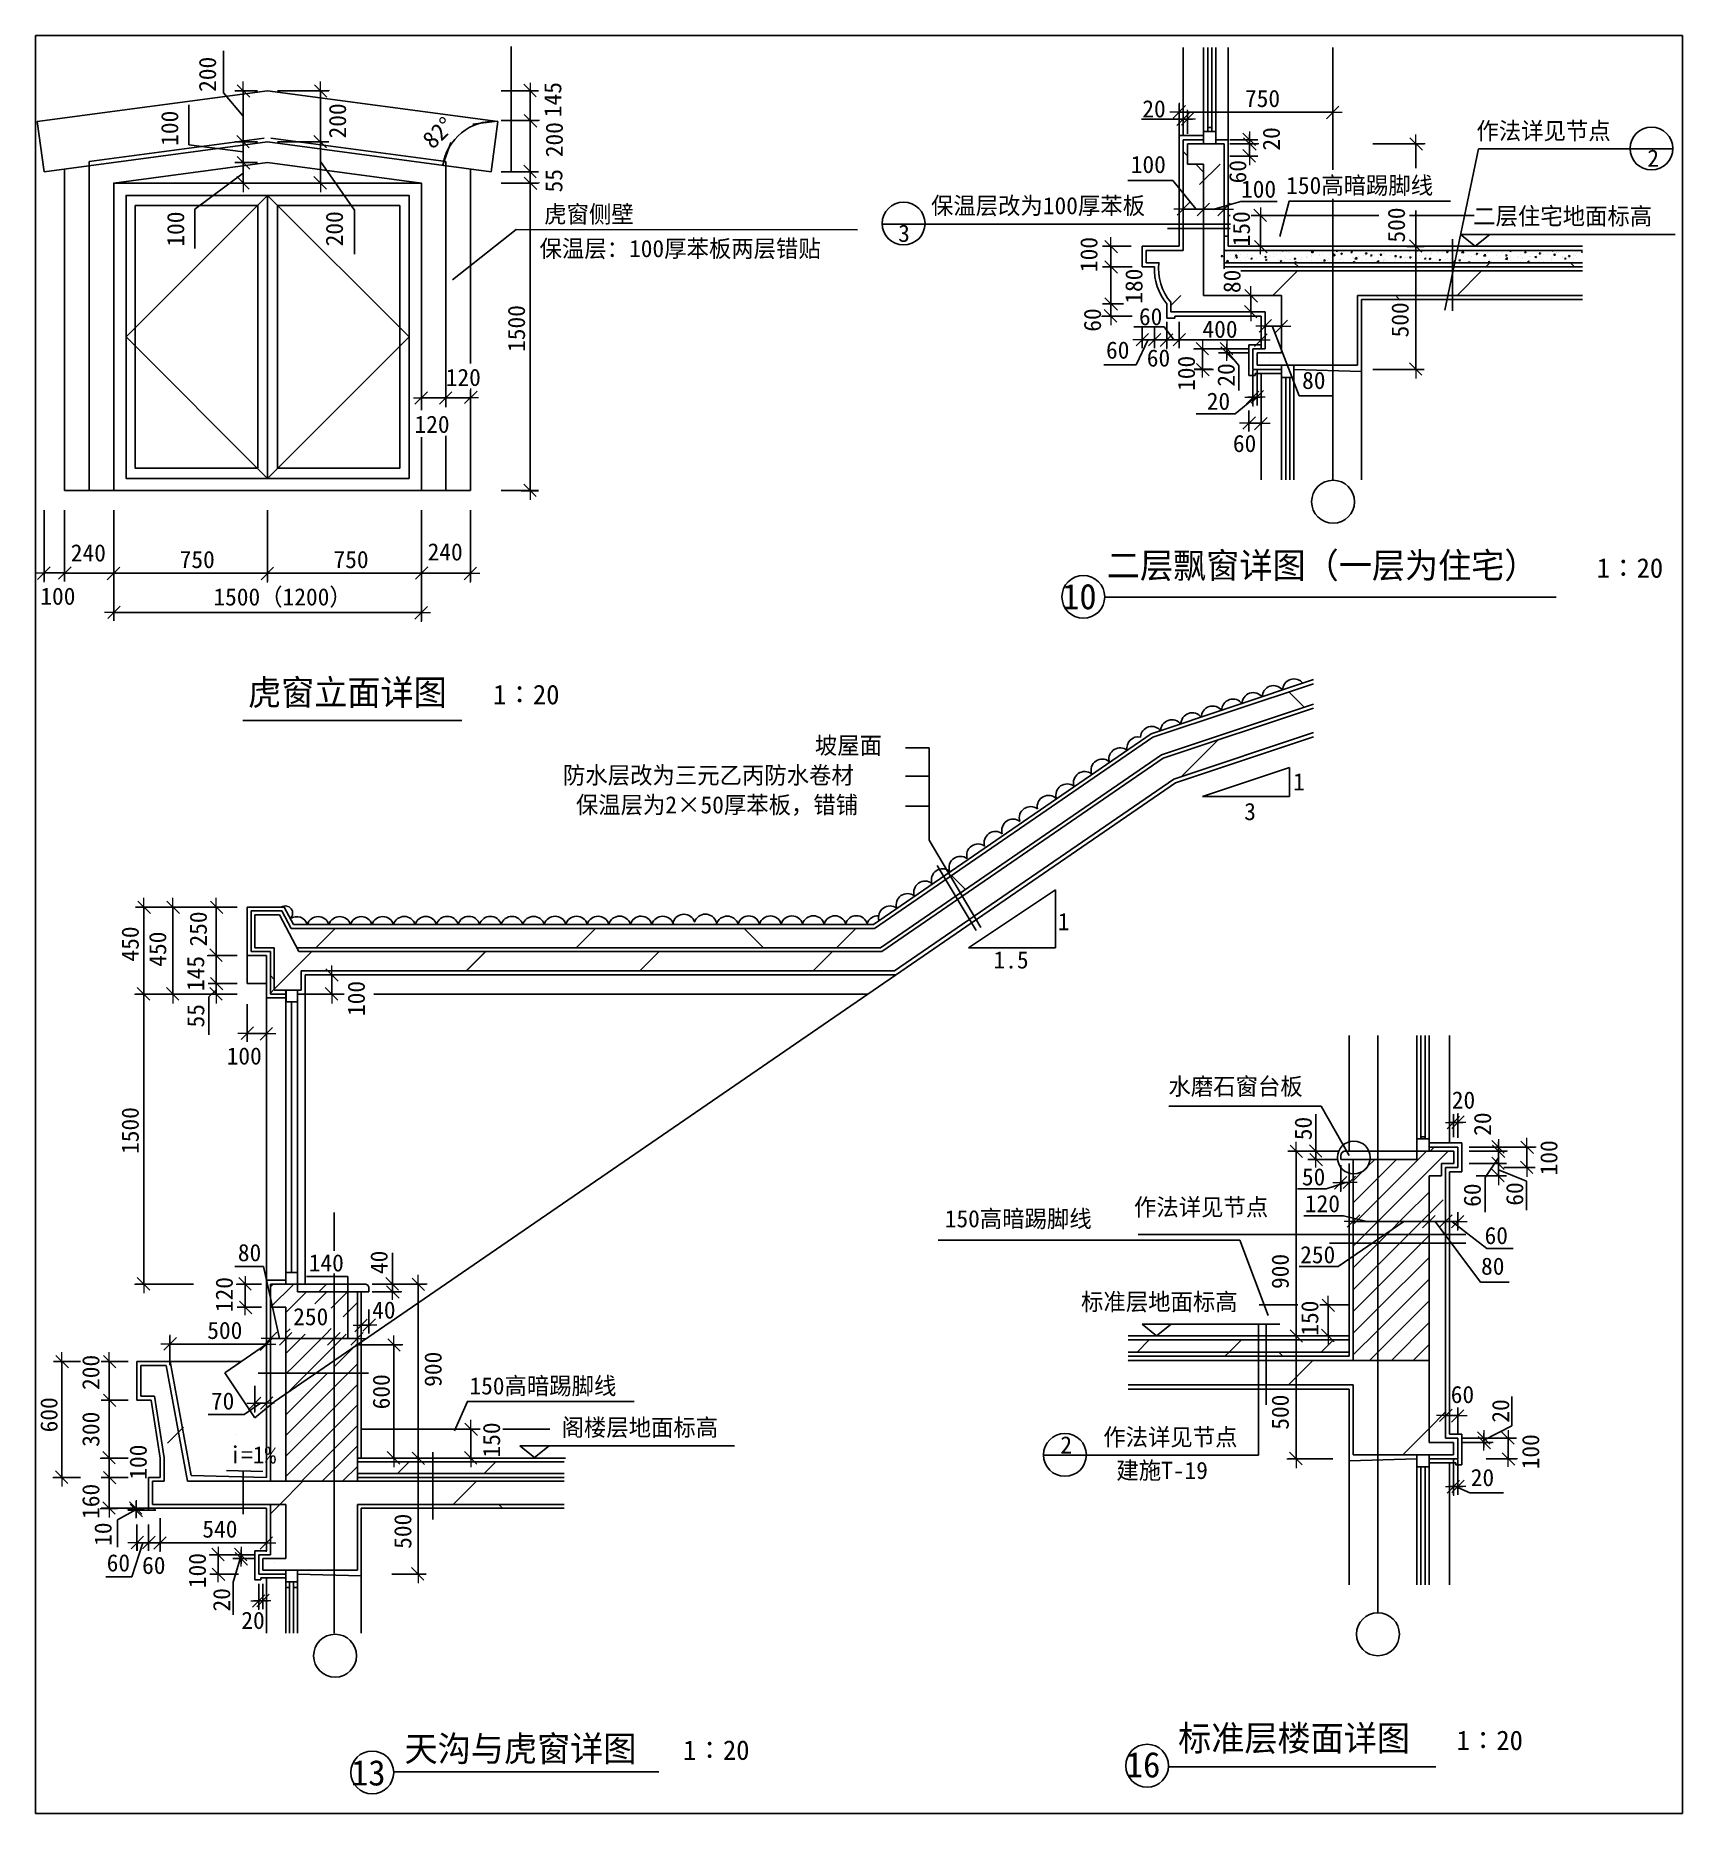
# Model space of a CAD drawing. Header units: metres. Extents: x -684 to 9269, y 2072 to 12817.
import ezdxf

# ---------------------------------------------------------------- set-up
doc = ezdxf.new("R2010")
doc.units = ezdxf.units.M
for name, color, linetype in [('5', 7, 'Continuous'), ('A-AXI', 3, 'Continuous'), ('PUB_DIM', 3, 'Continuous'), ('PUB_TEXT', 7, 'Continuous'), ('S_DOTE', 7, 'Continuous'), ('WALL', 7, 'Continuous'), ('WINDOW', 2, 'Continuous'), ('WQ', 7, 'Continuous')]:
    doc.layers.add(name, color=color, linetype=linetype)
pattern_1 = [(45, (0, 0), (-556.53, 556.53), [])]
pattern_2 = [(45, (0, 0), (-524.627, 524.627), [])]
pattern_3 = [(45, (0, 0), (-262.313, 262.313), [])]
pattern_4 = [(45, (0, 0), (-278.276, 278.276), [])]

msp = doc.modelspace()

# ---------------------------------------------------------------- texts
for s, rotation, p in [('200', 90, (406.91, 12476.93)), ('145', 90, (2493.55, 12324.06)), ('750', 360, (6625.45, 12385.39)), ('200', 90, (1192.76, 12195.5)), ('100', 90, (178.3, 12151.07)), ('82°', 43.78, (1715.45, 12125.68)), ('200', 90, (2502.64, 12082.01)), ('20', 90, (6836.5, 12122.09)), ('60', 90, (6633.09, 11923.78)), ('55', 90, (2500.02, 11869.08)), ('100', 90, (214.19, 11541.57)), ('200', 90, (1173.61, 11543.49)), ('150', 90, (6655.4, 11543.4)), ('500', 90, (7592.43, 11566.13)), ('100', 90, (5733.71, 11387.91)), ('180', 90, (6005.95, 11196.63)), ('80', 90, (6598.62, 11260.94)), ('1500', 90, (2274.17, 10905.27)), ('500', 90, (7614.31, 10992.94)), ('60', 90, (5755.23, 11027.36)), ('60', 360, (5984.75, 11066.87)), ('400', 360, (6368.46, 10990.85)), ('60', 360, (5785.61, 10864.78)), ('60', 360, (6032.1, 10816.72)), ('100', 90, (6322.98, 10669.56)), ('20', 90, (6563.19, 10695.32)), ('450', 90, (-60.49, 7220.79)), ('250', 90, (351.26, 7311.38)), ('450', 90, (105.7, 7189.57)), ('145', 90, (335.19, 7042.44)), ('100', 90, (1306.1, 6891.39)), ('55', 90, (335.74, 6822.27)), ('100', 360, (470.88, 6598.19)), ('1500', 90, (-60.49, 6057.8)), ('50', 90, (7029.19, 6140.79)), ('20', 90, (8112.85, 6167.36)), ('100', 90, (8513.81, 5928.27)), ('60', 90, (8050.78, 5738.17)), ('60', 90, (8307.17, 5745.1)), ('40', 90, (1443.38, 5331.76)), ('900', 90, (6890.1, 5241.72)), ('120', 90, (508.04, 5101.58)), ('40', 360, (1350.33, 5062.72)), ('150', 90, (7068.74, 4959.34)), ('200', 90, (-298.4, 4631.38)), ('900', 90, (1770.01, 4650.38)), ('600', 90, (1457.05, 4514.21)), ('600', 90, (-551.47, 4375.07)), ('500', 90, (6890.1, 4391.03)), ('20', 90, (8222.31, 4433.83)), ('300', 90, (-298.4, 4287.92)), ('150', 90, (2123.51, 4223.05)), ('100', 90, (8403.76, 4151.68)), ('100', 90, (-12.15, 4088.91)), ('160', 90, (-298.4, 3851.99)), ('500', 90, (1587.16, 3671.05)), ('10', 90, (-224.53, 3689.11)), ('60', 360, (-254.24, 3534.69)), ('60', 360, (-40.2, 3519.52)), ('100', 90, (345.38, 3433.53)), ('20', 90, (492.41, 3292.32))]:
    msp.add_text(s, height=104, rotation=rotation).set_placement(p)
for s, height, p in [('20', 104, (6004.86, 12322.93)), ('作法详见节点', 104, (8024.47, 12189.33)), ('100', 104, (5935.11, 11986.58)), ('2', 104, (9057.08, 12024.45)), ('100', 104, (6601.56, 11837.52)), ('150高暗踢脚线', 104, (6874.38, 11859.97)), ('保温层改为100厚苯板', 104, (4727.67, 11737.5)), ('二层住宅地面标高', 104, (8004.82, 11674.4)), ('3', 104, (4529.29, 11570.48)), ('120', 104, (1794.98, 10699.46)), ('80', 104, (6970.72, 10681.58)), ('20', 104, (6394.44, 10555.59)), ('120', 104, (1606.09, 10416.09)), ('60', 104, (6552.41, 10300.17)), ('240', 104, (-471.12, 9638.99)), ('750', 104, (186.98, 9598.96)), ('750', 104, (1116.57, 9598.96)), ('240', 104, (1685.4, 9644.84)), ('二层飘窗详图（一层为住宅）   ', 154, (5790.72, 9538.3)), ('1∶20', 118, (8751.58, 9540.53)), ('100', 104, (-655.34, 9377)), ('1500（1200）', 104, (390.68, 9372.91)), ('10', 154, (5519.62, 9350.02)), ('虎窗立面详图   ', 154, (599.94, 8770.52)), ('1∶20', 118, (2081.05, 8775.73)), ('坡屋面', 104, (4025.74, 8475.23)), ('防水层改为三元乙丙防水卷材', 104, (2503.69, 8295.07)), ('保温层为2×50厚苯板，错铺', 104, (2581.51, 8116.04)), ('20', 104, (7875.43, 6331.92)), ('50', 104, (6969.48, 5867.7)), ('作法详见节点', 104, (5954.66, 5684.78)), ('120', 104, (6987.51, 5705.6)), ('150高暗踢脚线', 104, (4810.81, 5614.53)), ('60', 104, (8073.45, 5513.1)), ('80', 104, (538.49, 5409.81)), ('250', 104, (6958.95, 5397.16)), ('140', 104, (966.87, 5347.72)), ('80', 104, (8052.19, 5327.75)), ('标准层地面标高', 104, (5634.67, 5112.49)), ('250', 104, (872.89, 5022.46)), ('500', 104, (353.63, 4939.77)), ('150高暗踢脚线', 104, (1938.17, 4604.32)), ('60', 104, (7869.1, 4552.18)), ('70', 104, (375.73, 4512.98)), ('阁楼层地面标高', 104, (2495.08, 4353.17)), ('作法详见节点', 104, (5768.91, 4294.78)), ('2', 104, (5509.45, 4247.4)), ('建施T-19', 104, (5848.28, 4093.26)), ('20', 104, (7990.01, 4050.19)), ('540', 104, (323.92, 3739.04)), ('20', 104, (559.65, 3187.21)), ('标准层楼面详图   ', 154, (6221.63, 2449.58)), ('天沟与虎窗详图   ', 154, (1546.08, 2386.53)), ('1∶20', 118, (3229.51, 2395.65)), ('1∶20', 118, (7903.95, 2454.81)), ('13', 154, (1221.92, 2240.87)), ('16', 154, (5904.84, 2289.44))]:
    msp.add_text(s, height=height).set_placement(p)
at = {"layer": 'A-AXI'}
msp.add_text('i=1%', height=104, dxfattribs=at).set_placement((487.54, 4187.21))
at = {"layer": 'PUB_DIM'}
for s, p in [('1', (6916.31, 8255.75)), ('3', (6620.88, 8075.6)), ('1', (5494.44, 7410.16)), ('1.5', (5105.64, 7178.81))]:
    msp.add_text(s, height=104, dxfattribs=at).set_placement(p)
at = {"layer": 'PUB_TEXT'}
for s, p in [('虎窗侧壁', (2390.25, 11686.07)), ('保温层：100厚苯板两层错贴', (2361.99, 11478.19)), ('水磨石窗台板', (6163, 6414.4))]:
    msp.add_text(s, height=104, dxfattribs=at).set_placement(p)

# ---------------------------------------------------------------- blocks, each defined once
blk = doc.blocks.new('_DIMX')
at = {"lineweight": 15}
for p, q in [((-242.18, 0), (279.02, 0)), ((1.34, -277.9), (0.88, 250))]:
    blk.add_line(p, q, dxfattribs=at)
blk.add_lwpolyline([(-195.8, -197.48), (180.45, 179.87)])

# ---------------------------------------------------------------- hatches: boundary and pattern name
h = msp.add_hatch()
h.set_pattern_fill('ANSI38', scale=371.84)
h.paths.add_polyline_path([(6375.81, 12039.43), (6278.43, 12039.43), (6278.43, 12163.37), (6375.81, 12163.37), (6375.81, 12188.16), (6251.86, 12188.16), (6251.86, 12014.64), (6251.86, 11890.69), (6251.86, 11677.98), (6375.81, 11677.98)])
h.paths.add_polyline_path([(6375.81, 11650.42), (6251.86, 11650.42), (6251.86, 11518.86), (6028.76, 11518.86), (6028.76, 11444.49), (6105.17, 11444.49, 0.21), (6177.5, 11205.58), (6177.5, 11147.02), (6276.65, 11147.02), (6747.64, 11147.02), (6747.64, 10923.92), (6673.82, 10923.92), (6673.82, 10799.97), (6846.8, 10799.97), (6846.8, 10824.76), (6698.61, 10824.76), (6698.61, 10899.13), (6747.65, 10899.13), (6846.8, 10899.13), (6846.8, 11246.18), (6227.34, 11246.18), (6190.16, 11394.91), (6375.81, 11394.91)])
h.paths.add_polyline_path([(6375.81, 11677.98), (6251.86, 11677.98), (6251.86, 11650.42), (6375.81, 11650.42)])
h = msp.add_hatch()
h.set_pattern_fill('ANSI31', scale=1239.5)
h.paths.add_polyline_path([(8665.52, 11394.91), (7879.11, 11394.91), (7879.11, 11246.18), (8665.52, 11246.18)])
h.paths.add_polyline_path([(7879.11, 11394.91), (7832.89, 11394.91), (7832.89, 11246.18), (7879.11, 11246.18)])
h.paths.add_polyline_path([(7832.89, 11394.91), (7156.66, 11394.91), (7156.66, 10824.76), (7305.4, 10824.76), (7305.4, 11246.18), (7832.89, 11246.18)])
h.paths.add_polyline_path([(7156.66, 11394.91), (6474.97, 11394.91), (6474.97, 11711.62), (6351.02, 11711.62), (6351.02, 11394.91), (6190.16, 11394.91), (6227.34, 11246.18), (6846.8, 11246.18), (6846.8, 11101.84), (6846.8, 10899.13), (6698.61, 10899.13), (6698.61, 10824.76), (7156.66, 10824.76)])
h.paths.add_polyline_path([(6474.97, 12163.37), (6204.06, 12163.37), (6204.06, 12089.01), (6351.02, 12089.01), (6351.02, 11734.53), (6474.97, 11734.53)])
h.paths.add_polyline_path([(6474.97, 11734.53), (6351.02, 11734.53), (6351.02, 11711.62), (6474.97, 11711.62)])
h = msp.add_hatch()
h.set_pattern_fill('AN33C', scale=247.89)
h.set_pattern_definition(pattern_1)
h.paths.add_polyline_path([(8665.52, 11394.91), (7879.11, 11394.91), (7879.11, 11246.18), (8665.52, 11246.18)])
h.paths.add_polyline_path([(7879.11, 11394.91), (7832.89, 11394.91), (7832.89, 11246.18), (7879.11, 11246.18)])
h.paths.add_polyline_path([(7832.89, 11394.91), (7156.66, 11394.91), (7156.66, 10824.76), (7305.4, 10824.76), (7305.4, 11246.18), (7832.89, 11246.18)])
h.paths.add_polyline_path([(7156.66, 11394.91), (6474.97, 11394.91), (6474.97, 11711.62), (6351.02, 11711.62), (6351.02, 11394.91), (6190.16, 11394.91), (6227.34, 11246.18), (6846.8, 11246.18), (6846.8, 11101.84), (6846.8, 10899.13), (6698.61, 10899.13), (6698.61, 10824.76), (7156.66, 10824.76)])
h.paths.add_polyline_path([(6474.97, 12163.37), (6204.06, 12163.37), (6204.06, 12089.01), (6351.02, 12089.01), (6351.02, 11734.53), (6474.97, 11734.53)])
h.paths.add_polyline_path([(6474.97, 11734.53), (6351.02, 11734.53), (6351.02, 11711.62), (6474.97, 11711.62)])
h = msp.add_hatch()
h.set_pattern_fill('ANSI38', scale=371.84)
h.paths.add_polyline_path([(8665.52, 11444.49), (7879.7, 11444.49), (7879.7, 11419.7), (8665.52, 11419.7)])
h.paths.add_polyline_path([(7879.7, 11444.49), (7833.48, 11444.49), (7833.48, 11419.7), (7879.7, 11419.7)])
h.paths.add_polyline_path([(7833.48, 11444.49), (7156.66, 11444.49), (7156.66, 11419.7), (7833.48, 11419.7)])
h.paths.add_polyline_path([(7156.66, 11444.49), (6474.97, 11444.49), (6474.97, 11419.7), (7156.66, 11419.7)])
h = msp.add_hatch()
h.set_pattern_fill('ANSI38', scale=350.51)
h.paths.add_polyline_path([(4876.81, 7615.89), (4816.79, 7716.41), (4387.12, 7421.22), (860.51, 7421.22), (805.17, 7526.37), (618.23, 7526.37), (618.23, 7281.01), (676.65, 7281.01), (735.07, 7281.01), (735.07, 7023.97), (828.54, 7023.97), (828.54, 7047.34), (758.43, 7047.34), (758.43, 7304.38), (676.65, 7304.38), (641.6, 7304.38), (641.6, 7503.01), (791.06, 7503.01), (895.6, 7304.38), (4423.39, 7304.38)])
h.paths.add_polyline_path([(6121.06, 8470.72), (6992.18, 8761.09), (6992.18, 8884.25), (6068.48, 8576.35), (4846.28, 7736.67), (4906.02, 7635.96)])
h = msp.add_hatch()
h.set_pattern_fill('AN33C', scale=233.68)
h.set_pattern_definition(pattern_2)
h.paths.add_polyline_path([(4960.85, 7475.17), (4888.82, 7595.79), (4430.64, 7281.01), (907.9, 7281.01), (791.06, 7503.01), (641.6, 7503.01), (641.6, 7304.38), (676.65, 7304.38), (758.43, 7304.38), (758.43, 7047.34), (922.01, 7047.34), (922.01, 7164.17), (4508.18, 7164.17)])
h.paths.add_polyline_path([(6194.67, 8322.83), (6992.18, 8588.67), (6992.18, 8736.46), (6131.58, 8449.59), (4917.97, 7615.82), (4989.67, 7494.97)])
h.paths.add_polyline_path([(4917.97, 7615.82), (4888.82, 7595.79), (4960.85, 7475.17), (4989.67, 7494.97)])
h = msp.add_hatch()
h.set_pattern_fill('ANSI31', scale=1168)
h.paths.add_polyline_path([(4960.85, 7475.17), (4888.82, 7595.79), (4430.64, 7281.01), (907.9, 7281.01), (791.06, 7503.01), (641.6, 7503.01), (641.6, 7304.38), (676.65, 7304.38), (758.43, 7304.38), (758.43, 7047.34), (922.01, 7047.34), (922.01, 7164.17), (4508.18, 7164.17)])
h.paths.add_polyline_path([(6194.67, 8322.83), (6992.18, 8588.67), (6992.18, 8736.46), (6131.58, 8449.59), (4917.97, 7615.82), (4989.67, 7494.97)])
h = msp.add_hatch()
h.set_pattern_fill('AN33C', scale=123.95)
h.set_pattern_definition(pattern_4)
h.paths.add_polyline_path([(7428.68, 6074.6), (7664.1, 6074.6), (7664.1, 6025.02), (7428.68, 6025.02)])
h.paths.add_polyline_path([(7347.74, 6061.04, 0.03), (7346.81, 6074.6), (7428.68, 6074.6), (7428.68, 6025.02), (7340.96, 6025.02, 0.09)])
h.paths.add_polyline_path([(7205.51, 6049.81, -0.2), (7212.77, 6067.34, -0.2), (7230.3, 6074.6), (7230.3, 6074.6), (7346.81, 6074.6, -0.03), (7347.74, 6061.04, -0.09), (7340.96, 6025.02), (7205.51, 6025.02)])
h = msp.add_hatch()
h.set_pattern_fill('ANSI38', scale=371.84)
h.paths.add_polyline_path([(7837.63, 5518.79), (7738.47, 5518.79), (7738.47, 4810.35), (7738.47, 4492.49), (7738.47, 4314.57), (7812.84, 4314.57), (7886.67, 4314.57), (7886.67, 4240.2), (7738.47, 4240.2), (7738.47, 4215.42), (7838.43, 4215.42), (7911.46, 4215.42), (7911.46, 4339.36), (7837.63, 4339.36), (7837.63, 4810.35)])
h.paths.add_polyline_path([(7837.63, 5571.02), (7738.47, 5571.02), (7738.47, 5518.79), (7837.63, 5518.79)])
h.paths.add_polyline_path([(7837.63, 6000.23), (7812.84, 6000.23), (7812.84, 5925.86), (7738.47, 5925.86), (7738.47, 5571.02), (7837.63, 5571.02)])
h.paths.add_polyline_path([(7912, 6099.39), (7738.47, 6099.39), (7738.47, 6074.6), (7887.21, 6074.6), (7887.21, 6000.23), (7837.63, 6000.23), (7837.63, 5975.44), (7912, 5975.44)])
h = msp.add_hatch()
h.set_pattern_fill('AN33C', scale=116.84)
h.set_pattern_definition(pattern_3)
h.paths.add_polyline_path([(1120.57, 5271.4), (898.64, 5271.4), (898.64, 5224.66), (1120.57, 5224.66)])
h.paths.add_polyline_path([(1196.87, 5258.62, -0.03), (1197.74, 5271.4), (1120.57, 5271.4), (1120.57, 5224.66), (1203.25, 5224.66, -0.09)])
h.paths.add_polyline_path([(1330.94, 5248.03, 0.2), (1324.1, 5264.55, 0.2), (1307.57, 5271.4), (1307.57, 5271.4), (1197.74, 5271.4, 0.03), (1196.87, 5258.62, 0.09), (1203.25, 5224.66), (1330.94, 5224.66)])
h = msp.add_hatch()
h.set_pattern_fill('ANSI38', scale=350.5)
h.paths.add_polyline_path([(828.54, 4607.83), (758.43, 4559.66), (735.07, 4540.4), (735.07, 4079.65), (828.54, 4079.65)])
h.paths.add_polyline_path([(735.07, 4771.86), (828.54, 4771.86), (828.54, 5131.19), (758.43, 5131.19), (748.81, 5131.19), (735.07, 5131.19)])
h.paths.add_polyline_path([(828.54, 4732.9), (828.54, 4771.86), (735.07, 4771.86), (735.07, 4732.9)])
h.paths.add_polyline_path([(735.07, 4540.4), (758.43, 4559.66), (828.54, 4607.83), (828.54, 4732.9), (735.07, 4732.9)])
h = msp.add_hatch()
h.set_pattern_fill('AN33C', scale=123.95)
h.set_pattern_definition(pattern_4)
h.paths.add_polyline_path([(6608.24, 4934.3), (5919.76, 4934.3), (5919.76, 4859.93), (6608.24, 4859.93)])
h.paths.add_polyline_path([(7255.09, 4934.3), (6654.85, 4934.3), (6654.85, 4859.93), (7255.09, 4859.93)])
h.paths.add_polyline_path([(6654.85, 4934.3), (6608.24, 4934.3), (6608.24, 4859.93), (6654.85, 4859.93)])
h = msp.add_hatch()
h.set_pattern_fill('ANSI38', scale=371.84)
h.paths.add_polyline_path([(6608.24, 4859.93), (5919.76, 4859.93), (5919.76, 4835.14), (6608.24, 4835.14)])
h.paths.add_polyline_path([(7255.09, 4859.93), (6654.85, 4859.93), (6654.85, 4835.14), (7255.09, 4835.14)])
h.paths.add_polyline_path([(6654.85, 4859.93), (6608.24, 4859.93), (6608.24, 4835.14), (6654.85, 4835.14)])
h = msp.add_hatch()
h.set_pattern_fill('ANSI31', scale=1168)
h.paths.add_polyline_path([(82.18, 4780.11), (-47.51, 4780.11), (-47.51, 4593.17), (10.91, 4593.17), (69.03, 4221.66), (69.03, 4079.65), (10.91, 4079.65), (10.91, 3939.44), (548.06, 3939.44), (548.06, 4079.65), (210.7, 4079.65)])
h.paths.add_polyline_path([(688.27, 4079.65), (548.06, 4079.65), (548.06, 3939.44), (688.27, 3939.44)])
h.paths.add_polyline_path([(1120.56, 4079.65), (688.27, 4079.65), (688.27, 3939.44), (828.47, 3939.44), (828.47, 3495.46), (665.41, 3495.46), (665.41, 3425.35), (1120.56, 3425.35)])
h.paths.add_polyline_path([(2120.59, 4079.65), (1260.77, 4079.65), (1260.77, 4079.65), (1256.38, 4079.65), (1120.56, 4079.65), (1120.56, 3425.35), (1260.77, 3425.35), (1260.77, 3939.44), (2120.59, 3939.44)])
h.paths.add_polyline_path([(2149.49, 4079.65), (2120.59, 4079.65), (2120.59, 3939.44), (2149.49, 3939.44)])
h.paths.add_polyline_path([(2510.96, 4079.65), (2149.49, 4079.65), (2149.49, 3939.44), (2510.96, 3939.44)])
h = msp.add_hatch()
h.set_pattern_fill('AN33C', scale=233.68)
h.set_pattern_definition(pattern_2)
h.paths.add_polyline_path([(140.6, 4780.11), (10.91, 4780.11), (10.91, 4593.17), (69.33, 4593.17), (127.45, 4221.66), (127.45, 4079.65), (69.33, 4079.65), (69.33, 3939.44), (548.06, 3939.44), (548.06, 4079.65), (269.12, 4079.65)])
h.paths.add_polyline_path([(1120.56, 4079.65), (688.27, 4079.65), (688.27, 3939.44), (828.47, 3939.44), (828.47, 3495.46), (665.41, 3495.46), (665.41, 3425.35), (1120.56, 3425.35)])
h.paths.add_polyline_path([(688.27, 4079.65), (548.06, 4079.65), (548.06, 3939.44), (688.27, 3939.44)])
h.paths.add_polyline_path([(2120.59, 4079.65), (1260.77, 4079.65), (1260.77, 4079.65), (1256.38, 4079.65), (1120.56, 4079.65), (1120.56, 3425.35), (1260.77, 3425.35), (1260.77, 3939.44), (2120.59, 3939.44)])
h.paths.add_polyline_path([(2510.6, 4079.65), (2149.49, 4079.65), (2149.49, 3939.44), (2510.6, 3939.44)])
h.paths.add_polyline_path([(2149.49, 4079.65), (2120.59, 4079.65), (2120.59, 3939.44), (2149.49, 3939.44)])
h = msp.add_hatch()
h.set_pattern_fill('ANSI31', scale=1239)
h.paths.add_polyline_path([(6853.68, 4810.35), (5919.76, 4810.35), (5919.76, 4661.62), (6853.68, 4661.62)])
h.paths.add_polyline_path([(6900.3, 4810.35), (6853.68, 4810.35), (6853.68, 4661.62), (6900.3, 4661.62)])
h.paths.add_polyline_path([(7428.69, 4810.35), (6900.3, 4810.35), (6900.3, 4661.62), (7279.87, 4661.62), (7279.87, 4492.49), (7279.87, 4240.2), (7428.69, 4240.2)])
h.paths.add_polyline_path([(7738.47, 4810.35), (7428.69, 4810.35), (7428.69, 4240.2), (7738.47, 4240.2), (7911.46, 4240.2), (7911.46, 4314.57), (7738.47, 4314.57), (7738.47, 4463.31)])
h = msp.add_hatch()
h.set_pattern_fill('AN33C', scale=247.89)
h.set_pattern_definition(pattern_1)
h.paths.add_polyline_path([(6853.68, 4810.35), (5919.76, 4810.35), (5919.76, 4661.62), (6853.68, 4661.62)])
h.paths.add_polyline_path([(7428.69, 4810.35), (6900.3, 4810.35), (6900.3, 4661.62), (7279.87, 4661.62), (7279.87, 4492.49), (7279.87, 4240.2), (7428.69, 4240.2)])
h.paths.add_polyline_path([(6900.3, 4810.35), (6853.68, 4810.35), (6853.68, 4661.62), (6900.3, 4661.62)])
h.paths.add_polyline_path([(7738.47, 4810.35), (7428.69, 4810.35), (7428.69, 4240.2), (7738.47, 4240.2), (7911.46, 4240.2), (7911.46, 4314.57), (7738.47, 4314.57), (7738.47, 4463.31)])
h = msp.add_hatch()
h.set_pattern_fill('AN33C', scale=116.84)
h.set_pattern_definition(pattern_3)
h.paths.add_polyline_path([(2120.52, 4196.48), (1260.77, 4196.48), (1260.77, 4126.38), (2120.52, 4126.38)])
h.paths.add_polyline_path([(2149.42, 4196.48), (2120.52, 4196.48), (2120.52, 4126.38), (2149.42, 4126.38)])
h.paths.add_polyline_path([(2539.1, 4196.48), (2149.42, 4196.48), (2149.42, 4126.38), (2539.1, 4126.38)])
h = msp.add_hatch()
h.set_pattern_fill('ANSI38', scale=350.5)
h.paths.add_polyline_path([(828.47, 3939.44), (735, 3939.44), (735, 3635.66), (665.41, 3635.66), (665.41, 3518.82), (828.35, 3518.82), (828.35, 3542.19), (688.78, 3542.19), (688.78, 3612.29), (828.47, 3612.29)])

# ---------------------------------------------------------------- linework, layer by layer
for p, q in [((451.02, 12472.25), (451.02, 12726.1)), ((6251.86, 12212.95), (6251.86, 12746.17)), ((6375.81, 12237.74), (6375.81, 12746.17)), ((6400.6, 12237.74), (6400.6, 12746.17)), ((6425.39, 12237.74), (6425.39, 12746.17)), ((6450.18, 12237.74), (6450.18, 12746.17)), ((6524.54, 12163.37), (6524.54, 12746.17)), ((571.08, 12329.99), (451.02, 12472.25)), ((241.74, 12156.4), (241.74, 12399.09)), ((6400.6, 12262.53), (6425.39, 12262.53)), ((571.2, 12114.56), (241.74, 12156.4)), ((6227.07, 11989.85), (6227.07, 12212.95)), ((6227.07, 12212.95), (6375.81, 12212.95)), ((6251.86, 12014.64), (6251.86, 12188.16)), ((6251.86, 12188.16), (6375.81, 12188.16)), ((6278.43, 12039.43), (6278.43, 12163.37)), ((6278.43, 12163.37), (6499.75, 12163.37)), ((6375.81, 12163.37), (6375.81, 12237.74)), ((6375.81, 12163.37), (6375.81, 12237.74)), ((6375.81, 12237.74), (6450.18, 12237.74)), ((6375.81, 12237.74), (6450.18, 12237.74)), ((6375.81, 12188.16), (6375.81, 12237.74)), ((6375.81, 12237.74), (6450.18, 12237.74)), ((6375.81, 12188.16), (6375.81, 12163.37)), ((6450.18, 12163.37), (6450.18, 12237.74)), ((6450.18, 12163.37), (6450.18, 12237.74)), ((6450.18, 12237.74), (6450.18, 12163.37)), ((6499.75, 12163.37), (6499.75, 11414.75)), ((6524.54, 11543.6), (6524.54, 12188.16)), ((1037.2, 12055.6), (1242.69, 11762.95)), ((6375.81, 12039.43), (6278.43, 12039.43)), ((6375.81, 11246.18), (6375.81, 12039.43)), ((7832.89, 11157.76), (8037.83, 12132.7)), ((8037.83, 12132.7), (9208.57, 12132.7)), ((571.04, 11985.53), (277.87, 11767.95)), ((6189.89, 11940.76), (5917.85, 11940.76)), ((6329.39, 11769.33), (6189.89, 11940.76)), ((6227.07, 11989.85), (6227.07, 11989.85)), ((6227.07, 11989.85), (6227.07, 11989.85)), ((6227.07, 11989.85), (6227.07, 11865.9)), ((6251.86, 12014.64), (6251.86, 11890.69)), ((6251.86, 12014.64), (6251.86, 12014.64)), ((6227.07, 11543.65), (6227.07, 11865.9)), ((6227.07, 11865.9), (6227.07, 11865.9)), ((6251.86, 11518.86), (6251.86, 11890.69)), ((6251.86, 11890.69), (6251.86, 11890.69)), ((277.87, 11767.95), (277.87, 11530.84)), ((1242.69, 11762.95), (1242.69, 11496.51)), ((6431.91, 11765.17), (6600.43, 11813.55)), ((6600.43, 11813.55), (6819.31, 11813.55)), ((4284.66, 11643.15), (2220.38, 11645.69)), ((6537.26, 11677.98), (4432.75, 11677.98)), ((6535.08, 11650.42), (6157.6, 11650.42)), ((6003.97, 11419.7), (6003.97, 11543.65)), ((6003.97, 11543.65), (6227.07, 11543.65)), ((6251.86, 11518.86), (6028.76, 11518.86)), ((6028.76, 11518.86), (6028.76, 11444.49)), ((6499.75, 11518.86), (8665.14, 11518.86)), ((6516.61, 11510.61), (6516.61, 11510.61)), ((6524.54, 11543.6), (8665.14, 11543.6)), ((6586.49, 11505.73), (6586.49, 11505.73)), ((6649.09, 11513.66), (6649.09, 11513.66)), ((6712.4, 11509.18), (6712.4, 11509.18)), ((6796.5, 11502.87), (6796.5, 11502.87)), ((6838.21, 11498.35), (6838.21, 11498.35)), ((6848.97, 11518.52), (6849.84, 11518.86)), ((6848.97, 11518.52), (6855.14, 11514.37)), ((6855.15, 11514.34), (6856.66, 11518.86)), ((6874.78, 11513.17), (6874.78, 11513.17)), ((6886.66, 11506.78), (6886.66, 11506.78)), ((6902.58, 11507.65), (6902.58, 11507.65)), ((6905.8, 11517.26), (6905.8, 11517.26)), ((6966.22, 11516.37), (6966.22, 11516.37)), ((7025.61, 11508.88), (7035.19, 11518.86)), ((7025.61, 11508.88), (7036.63, 11507.17)), ((7027.1, 11508.6), (7035.78, 11511.93)), ((7027.1, 11508.6), (7033.26, 11504.44)), ((7033.27, 11504.41), (7035.78, 11511.9)), ((7036.64, 11507.14), (7035.28, 11518.86)), ((7150.85, 11500.62), (7150.85, 11500.62)), ((7154.67, 11505.43), (7154.67, 11505.43)), ((7155.33, 11501.07), (7155.33, 11501.07)), ((7157.89, 11488.36), (7167.54, 11498.42)), ((7168.92, 11486.63), (7167.55, 11498.4)), ((7176.38, 11513.81), (7180.61, 11518.86)), ((7176.38, 11513.81), (7183.79, 11513.17)), ((7183.8, 11513.14), (7182.74, 11518.86)), ((7185.69, 11509.51), (7185.69, 11509.51)), ((7205.22, 11498.67), (7213.9, 11502)), ((7205.22, 11498.67), (7211.39, 11494.51)), ((7211.4, 11494.48), (7213.91, 11501.97)), ((7217.94, 11509), (7217.94, 11509)), ((7223.13, 11513.03), (7223.13, 11513.03)), ((7232.64, 11515.69), (7232.64, 11515.69)), ((7265.28, 11506.04), (7271.26, 11513.16)), ((7265.28, 11506.04), (7272.69, 11505.39)), ((7272.7, 11505.36), (7271.26, 11513.13)), ((7282.31, 11518.3), (7282.31, 11518.3)), ((7354.18, 11498.26), (7360.16, 11505.38)), ((7354.18, 11498.26), (7361.59, 11497.61)), ((7361.6, 11497.58), (7360.16, 11505.35)), ((7465.58, 11501.77), (7465.58, 11501.77)), ((7471.43, 11502.99), (7471.43, 11502.99)), ((7485.74, 11518.65), (7485.74, 11518.65)), ((7512.53, 11507.95), (7512.53, 11507.95)), ((7535.06, 11511.72), (7535.06, 11511.72)), ((7551.91, 11515.86), (7551.91, 11515.86)), ((7579.43, 11501.12), (7579.43, 11501.12)), ((7590.8, 11518.25), (7590.8, 11518.25)), ((7618.07, 11513.06), (7618.07, 11513.06)), ((7651.71, 11513.52), (7651.71, 11513.52)), ((7665.62, 11518.79), (7665.78, 11518.86)), ((7665.62, 11518.79), (7671.78, 11514.64)), ((7671.79, 11514.61), (7673.22, 11518.86)), ((7684.24, 11510.27), (7684.24, 11510.27)), ((7750.4, 11507.47), (7750.4, 11507.47)), ((7753.7, 11498.72), (7753.7, 11498.72)), ((7786.78, 11504.35), (7786.78, 11504.35)), ((7792.42, 11500.2), (7792.42, 11500.2)), ((7816.57, 11504.68), (7816.57, 11504.68)), ((7825.98, 11511.12), (7825.98, 11511.12)), ((7843.74, 11508.87), (7852.42, 11512.2)), ((7843.74, 11508.87), (7849.91, 11504.71)), ((7849.91, 11504.68), (7852.43, 11512.17)), ((7851.16, 11513.64), (7851.16, 11513.64)), ((7870.69, 11510.51), (7870.69, 11510.51)), ((7879.11, 11586.65), (7879.11, 11153.39)), ((7882.73, 11501.88), (7882.73, 11501.88)), ((7901.72, 11514.59), (7901.72, 11514.59)), ((7935.13, 11506.52), (7944.79, 11516.58)), ((7935.13, 11506.52), (7946.16, 11504.81)), ((7946.16, 11504.79), (7944.79, 11516.56)), ((7948.89, 11499.08), (7948.89, 11499.08)), ((8021.87, 11498.94), (8030.55, 11502.27)), ((8021.87, 11498.94), (8028.03, 11494.78)), ((8028.04, 11494.75), (8030.55, 11502.24)), ((8040.27, 11498.33), (8040.27, 11498.33)), ((8090.17, 11504.97), (8090.17, 11504.97)), ((8103.91, 11507.06), (8103.91, 11507.06)), ((8150.58, 11502.76), (8150.58, 11502.76)), ((8162.45, 11517.38), (8162.45, 11517.38)), ((8166.51, 11515), (8166.51, 11515)), ((8181.61, 11506.85), (8181.61, 11506.85)), ((8226, 11513.71), (8230.31, 11518.86)), ((8226, 11513.71), (8233.4, 11513.06)), ((8228.55, 11513.03), (8228.55, 11513.03)), ((8233.41, 11513.03), (8232.34, 11518.86)), ((8314.9, 11505.93), (8320.87, 11513.05)), ((8314.9, 11505.93), (8322.31, 11505.28)), ((8322.31, 11505.25), (8320.88, 11513.02)), ((8355.62, 11499.69), (8355.62, 11499.69)), ((8403.8, 11498.16), (8409.77, 11505.28)), ((8403.8, 11498.16), (8411.21, 11497.51)), ((8411.21, 11497.48), (8409.78, 11505.25)), ((8420, 11508.98), (8420, 11508.98)), ((8461.5, 11499.1), (8461.5, 11499.1)), ((8482.57, 11518.86), (8488.43, 11514.91)), ((8483.64, 11517.71), (8483.64, 11517.71)), ((8488.43, 11514.88), (8489.77, 11518.86)), ((8508.45, 11505.28), (8508.45, 11505.28)), ((8518.75, 11505.46), (8518.75, 11505.46)), ((8586.72, 11515.59), (8586.72, 11515.59)), ((8591.03, 11517.87), (8591.03, 11517.87)), ((8660.39, 11509.14), (8665.52, 11511.11)), ((8660.39, 11509.14), (8665.52, 11505.68)), ((8661.34, 11517.48), (8661.34, 11517.48)), ((6078.34, 11419.7), (6003.97, 11419.7)), ((6028.76, 11444.49), (6105.17, 11444.49)), ((6482.37, 11482.81), (6488.34, 11489.93)), ((6482.37, 11482.81), (6489.78, 11482.16)), ((6484, 11461.72), (6484, 11461.72)), ((6489.78, 11482.13), (6488.35, 11489.9)), ((6495.27, 11480.6), (6495.27, 11480.6)), ((6495.55, 11471.95), (6495.55, 11471.95)), ((6499.75, 11444.49), (8665.14, 11444.49)), ((6499.75, 11419.7), (8665.52, 11419.7)), ((6512.92, 11449.69), (6522.58, 11459.75)), ((6512.92, 11449.69), (6523.95, 11447.98)), ((6521.34, 11455.74), (6521.34, 11455.74)), ((6523.95, 11447.95), (6522.58, 11459.72)), ((6522.85, 11497), (6522.85, 11497)), ((6525.25, 11444.74), (6525.25, 11444.74)), ((6535.3, 11494.46), (6535.3, 11494.46)), ((6561.43, 11477.81), (6561.43, 11477.81)), ((6562.28, 11472.03), (6562.28, 11472.03)), ((6566.71, 11488.47), (6575.38, 11491.81)), ((6566.71, 11488.47), (6572.87, 11484.32)), ((6567.83, 11484.36), (6567.83, 11484.36)), ((6571.27, 11475.03), (6577.25, 11482.15)), ((6571.27, 11475.03), (6578.68, 11474.38)), ((6572.88, 11484.29), (6575.39, 11491.78)), ((6578.69, 11474.35), (6577.25, 11482.12)), ((6584.98, 11464.46), (6584.98, 11464.46)), ((6593.31, 11476.12), (6593.31, 11476.12)), ((6597.53, 11457.15), (6597.53, 11457.15)), ((6601.46, 11491.66), (6601.46, 11491.66)), ((6605.7, 11394.91), (8665.52, 11394.91)), ((6627.6, 11475.01), (6627.6, 11475.01)), ((6640.12, 11496.77), (6640.12, 11496.77)), ((6640.25, 11482.3), (6640.25, 11482.3)), ((6647.59, 11472.4), (6647.59, 11472.4)), ((6660.17, 11467.25), (6666.15, 11474.37)), ((6660.17, 11467.25), (6667.58, 11466.6)), ((6667.59, 11466.57), (6666.15, 11474.34)), ((6667.63, 11488.86), (6667.63, 11488.86)), ((6669.81, 11469.55), (6669.81, 11469.55)), ((6693.76, 11472.22), (6693.76, 11472.22)), ((6711.96, 11481.69), (6711.96, 11481.69)), ((6716.95, 11447.8), (6716.95, 11447.8)), ((6718.53, 11492.6), (6718.53, 11492.6)), ((6733.79, 11486.07), (6733.79, 11486.07)), ((6742.1, 11481.96), (6742.1, 11481.96)), ((6744.83, 11478.55), (6753.51, 11481.88)), ((6744.83, 11478.55), (6751, 11474.39)), ((6749.07, 11459.47), (6755.05, 11466.59)), ((6749.07, 11459.47), (6756.48, 11458.82)), ((6749.56, 11496.69), (6749.56, 11496.69)), ((6751, 11474.36), (6753.52, 11481.85)), ((6756.49, 11458.8), (6755.05, 11466.56)), ((6759.93, 11469.42), (6759.93, 11469.42)), ((6763.89, 11453.98), (6763.89, 11453.98)), ((6774.09, 11449.16), (6774.09, 11449.16)), ((6775.6, 11490.42), (6775.6, 11490.42)), ((6799.96, 11483.27), (6799.96, 11483.27)), ((6814.38, 11494.37), (6814.38, 11494.37)), ((6826.09, 11466.62), (6826.09, 11466.62)), ((6836.7, 11457.09), (6836.7, 11457.09)), ((6837.97, 11451.69), (6843.95, 11458.82)), ((6837.97, 11451.69), (6845.38, 11451.05)), ((6842.17, 11464.29), (6842.17, 11464.29)), ((6845.39, 11451.02), (6843.96, 11458.79)), ((6861.72, 11450.99), (6861.72, 11450.99)), ((6866.12, 11480.48), (6866.12, 11480.48)), ((6873.2, 11468.37), (6873.2, 11468.37)), ((6892.26, 11463.83), (6892.26, 11463.83)), ((6901.07, 11466.39), (6901.07, 11466.39)), ((6920.14, 11474.55), (6920.14, 11474.55)), ((6922.96, 11468.62), (6931.64, 11471.95)), ((6922.96, 11468.62), (6929.12, 11464.46)), ((6927.36, 11444.49), (6932.85, 11451.04)), ((6929.13, 11464.43), (6931.64, 11471.92)), ((6932.29, 11477.68), (6932.29, 11477.68)), ((6934.06, 11444.49), (6932.86, 11451.01)), ((6934, 11463.4), (6934, 11463.4)), ((6958.42, 11461.03), (6958.42, 11461.03)), ((6964.71, 11475.11), (6964.71, 11475.11)), ((6998.42, 11484.86), (6998.42, 11484.86)), ((6998.45, 11474.89), (6998.45, 11474.89)), ((7006.28, 11475.81), (7006.28, 11475.81)), ((7024.58, 11458.24), (7024.58, 11458.24)), ((7027.32, 11483.05), (7027.32, 11483.05)), ((7029.45, 11488.94), (7029.45, 11488.94)), ((7043.78, 11446.24), (7043.78, 11446.24)), ((7064.62, 11472.09), (7064.62, 11472.09)), ((7076.39, 11495.12), (7076.39, 11495.12)), ((7078.57, 11488.22), (7078.57, 11488.22)), ((7090.19, 11451.08), (7090.19, 11451.08)), ((7090.75, 11455.44), (7090.75, 11455.44)), ((7091.69, 11492.34), (7091.69, 11492.34)), ((7101.08, 11458.69), (7109.76, 11462.03)), ((7101.08, 11458.69), (7107.25, 11454.54)), ((7107.25, 11454.51), (7109.77, 11462)), ((7122.06, 11456.54), (7122.06, 11456.54)), ((7130.78, 11469.3), (7130.78, 11469.3)), ((7153.09, 11460.63), (7153.09, 11460.63)), ((7153.82, 11459.81), (7153.82, 11459.81)), ((7156.91, 11452.65), (7156.91, 11452.65)), ((7157.89, 11488.36), (7168.91, 11486.65)), ((7196.95, 11466.5), (7196.95, 11466.5)), ((7200.03, 11466.81), (7200.03, 11466.81)), ((7216.43, 11467.74), (7216.43, 11467.74)), ((7223.08, 11449.85), (7223.08, 11449.85)), ((7263.11, 11463.7), (7263.11, 11463.7)), ((7278.31, 11477.11), (7278.31, 11477.11)), ((7279.21, 11448.77), (7287.89, 11452.1)), ((7279.21, 11448.77), (7285.37, 11444.61)), ((7280.81, 11477.04), (7280.81, 11477.04)), ((7285.38, 11444.58), (7287.89, 11452.07)), ((7289.24, 11447.06), (7289.24, 11447.06)), ((7290.17, 11467.85), (7299.82, 11477.91)), ((7290.17, 11467.85), (7301.19, 11466.14)), ((7290.3, 11451.49), (7290.3, 11451.49)), ((7301.2, 11466.11), (7299.83, 11477.88)), ((7309.34, 11481.2), (7309.34, 11481.2)), ((7329.28, 11460.91), (7329.28, 11460.91)), ((7342.94, 11444.5), (7342.94, 11444.5)), ((7344.44, 11485.76), (7344.44, 11485.76)), ((7356.28, 11487.38), (7356.28, 11487.38)), ((7362.58, 11463.89), (7362.58, 11463.89)), ((7383.35, 11488.74), (7392.03, 11492.08)), ((7383.35, 11488.74), (7389.51, 11484.59)), ((7389.52, 11484.56), (7392.03, 11492.05)), ((7395.44, 11458.11), (7395.44, 11458.11)), ((7401.95, 11448.8), (7401.95, 11448.8)), ((7405.54, 11452.44), (7405.54, 11452.44)), ((7407.05, 11493.7), (7407.05, 11493.7)), ((7422.45, 11447.33), (7432.1, 11457.39)), ((7422.45, 11447.33), (7433.47, 11445.62)), ((7433.48, 11445.6), (7432.11, 11457.37)), ((7432.98, 11452.88), (7432.98, 11452.88)), ((7434.56, 11497.68), (7434.56, 11497.68)), ((7434.86, 11476.3), (7434.86, 11476.3)), ((7443.08, 11490.48), (7449.06, 11497.6)), ((7443.08, 11490.48), (7450.49, 11489.83)), ((7450.5, 11489.8), (7449.07, 11497.57)), ((7461.6, 11455.32), (7461.6, 11455.32)), ((7464.56, 11449.09), (7464.56, 11449.09)), ((7469.92, 11461.73), (7469.92, 11461.73)), ((7479.92, 11459.06), (7479.92, 11459.06)), ((7507.15, 11488.71), (7507.15, 11488.71)), ((7527.77, 11452.52), (7527.77, 11452.52)), ((7531.98, 11482.7), (7537.96, 11489.82)), ((7531.98, 11482.7), (7539.39, 11482.05)), ((7533.56, 11470.46), (7533.56, 11470.46)), ((7536.85, 11461.49), (7536.85, 11461.49)), ((7539.4, 11482.03), (7537.97, 11489.79)), ((7558.2, 11469.37), (7558.2, 11469.37)), ((7561.48, 11478.82), (7570.15, 11482.15)), ((7561.48, 11478.82), (7567.64, 11474.66)), ((7567.65, 11474.63), (7570.16, 11482.12)), ((7589.23, 11473.45), (7589.23, 11473.45)), ((7593.93, 11449.73), (7593.93, 11449.73)), ((7596.16, 11478.39), (7596.16, 11478.39)), ((7609.13, 11473.9), (7609.13, 11473.9)), ((7620.89, 11474.92), (7626.86, 11482.05)), ((7620.89, 11474.92), (7628.29, 11474.28)), ((7628.3, 11474.25), (7626.87, 11482.02)), ((7636.17, 11479.63), (7636.17, 11479.63)), ((7659.03, 11446.42), (7659.03, 11446.42)), ((7660.1, 11446.93), (7660.1, 11446.93)), ((7660.54, 11487.68), (7660.54, 11487.68)), ((7681.41, 11486.31), (7681.41, 11486.31)), ((7709.79, 11467.15), (7715.76, 11474.27)), ((7709.79, 11467.15), (7717.2, 11466.5)), ((7712.87, 11445.14), (7712.87, 11445.14)), ((7714.45, 11489.94), (7714.45, 11489.94)), ((7717.2, 11466.47), (7715.77, 11474.24)), ((7722.67, 11455.15), (7722.67, 11455.15)), ((7724.18, 11496.41), (7724.18, 11496.41)), ((7739.6, 11468.89), (7748.28, 11472.22)), ((7739.6, 11468.89), (7745.77, 11464.73)), ((7745.47, 11494.02), (7745.47, 11494.02)), ((7745.77, 11464.7), (7748.29, 11472.19)), ((7759.81, 11451.32), (7759.81, 11451.32)), ((7785.27, 11463.09), (7785.27, 11463.09)), ((7798.69, 11459.37), (7804.66, 11466.49)), ((7798.69, 11459.37), (7806.1, 11458.72)), ((7801.03, 11455.34), (7801.03, 11455.34)), ((7806.1, 11458.69), (7804.67, 11466.46)), ((7838.09, 11461.62), (7838.09, 11461.62)), ((7849.65, 11472.38), (7849.65, 11472.38)), ((7869.12, 11465.71), (7869.12, 11465.71)), ((7873.32, 11467.75), (7873.32, 11467.75)), ((7887.59, 11451.59), (7893.56, 11458.71)), ((7887.59, 11451.59), (7895, 11450.94)), ((7895, 11450.91), (7893.57, 11458.68)), ((7913.29, 11481.11), (7913.29, 11481.11)), ((7916.06, 11471.89), (7916.06, 11471.89)), ((7917.73, 11458.96), (7926.4, 11462.3)), ((7917.73, 11458.96), (7923.89, 11454.81)), ((7923.9, 11454.78), (7926.41, 11462.27)), ((7945.6, 11480.16), (7945.6, 11480.16)), ((7974.39, 11447.78), (7974.39, 11447.78)), ((7975.89, 11489.04), (7975.89, 11489.04)), ((7977.06, 11444.49), (7982.47, 11450.93)), ((7983.66, 11444.49), (7982.47, 11450.9)), ((7994.34, 11482.19), (7994.34, 11482.19)), ((8015.06, 11496.29), (8015.06, 11496.29)), ((8017.88, 11492.56), (8017.88, 11492.56)), ((8025.36, 11486.28), (8025.36, 11486.28)), ((8038.76, 11457.07), (8038.76, 11457.07)), ((8067.41, 11486.01), (8077.07, 11496.07)), ((8067.41, 11486.01), (8078.44, 11484.3)), ((8072.31, 11492.46), (8072.31, 11492.46)), ((8078.44, 11484.27), (8077.07, 11496.04)), ((8081.22, 11493.49), (8081.22, 11493.49)), ((8095.85, 11449.04), (8104.53, 11452.37)), ((8095.85, 11449.04), (8102.02, 11444.88)), ((8102.02, 11444.85), (8104.54, 11452.34)), ((8102.4, 11465.8), (8102.4, 11465.8)), ((8117.98, 11453.88), (8117.98, 11453.88)), ((8147.39, 11490.7), (8147.39, 11490.7)), ((8149.01, 11457.96), (8149.01, 11457.96)), ((8165.01, 11473.73), (8165.01, 11473.73)), ((8195.95, 11464.14), (8195.95, 11464.14)), ((8199.69, 11465.49), (8209.35, 11475.55)), ((8199.69, 11465.49), (8210.72, 11463.78)), ((8199.99, 11489.01), (8208.67, 11492.35)), ((8199.99, 11489.01), (8206.16, 11484.86)), ((8206.17, 11484.83), (8208.68, 11492.32)), ((8210.72, 11463.76), (8209.35, 11475.53)), ((8213.55, 11487.9), (8213.55, 11487.9)), ((8229.38, 11483.03), (8229.38, 11483.03)), ((8229.61, 11455.83), (8229.61, 11455.83)), ((8274.23, 11474.45), (8274.23, 11474.45)), ((8279.72, 11485.11), (8279.72, 11485.11)), ((8291.51, 11450.49), (8291.51, 11450.49)), ((8293.02, 11491.75), (8293.02, 11491.75)), ((8301.9, 11468.24), (8301.9, 11468.24)), ((8305.25, 11478.53), (8305.25, 11478.53)), ((8331.97, 11444.98), (8341.63, 11455.04)), ((8331.97, 11444.98), (8335.1, 11444.49)), ((8342.86, 11444.49), (8341.63, 11455.01)), ((8345.88, 11482.31), (8345.88, 11482.31)), ((8352.2, 11484.71), (8352.2, 11484.71)), ((8354.12, 11458.43), (8354.12, 11458.43)), ((8374.18, 11480.65), (8374.18, 11480.65)), ((8378.12, 11479.09), (8386.8, 11482.42)), ((8378.12, 11479.09), (8384.28, 11474.93)), ((8384.29, 11474.9), (8386.8, 11482.39)), ((8397.87, 11446.13), (8397.87, 11446.13)), ((8403.88, 11453.43), (8403.88, 11453.43)), ((8412.05, 11479.52), (8412.05, 11479.52)), ((8418.49, 11467.72), (8418.49, 11467.72)), ((8428.9, 11450.22), (8428.9, 11450.22)), ((8430.47, 11495.02), (8430.47, 11495.02)), ((8446.46, 11493.06), (8446.46, 11493.06)), ((8475.84, 11456.4), (8475.84, 11456.4)), ((8476.16, 11465.84), (8476.16, 11465.84)), ((8478.21, 11476.72), (8478.21, 11476.72)), ((8482.13, 11476.45), (8482.13, 11476.45)), ((8492.7, 11490.38), (8498.67, 11497.5)), ((8492.7, 11490.38), (8500.11, 11489.73)), ((8500.11, 11489.7), (8498.68, 11497.47)), ((8544.38, 11473.92), (8544.38, 11473.92)), ((8544.74, 11484.38), (8544.74, 11484.38)), ((8548.45, 11478.25), (8548.45, 11478.25)), ((8554.12, 11466.7), (8554.12, 11466.7)), ((8556.24, 11469.16), (8564.92, 11472.49)), ((8556.24, 11469.16), (8562.41, 11465)), ((8562.42, 11464.97), (8564.93, 11472.46)), ((8581.6, 11482.6), (8587.58, 11489.72)), ((8581.6, 11482.6), (8589.01, 11481.95)), ((8585.15, 11470.79), (8585.15, 11470.79)), ((8589.02, 11481.92), (8587.58, 11489.69)), ((8607.61, 11452.42), (8607.61, 11452.42)), ((8609.11, 11493.68), (8609.11, 11493.68)), ((8610.54, 11471.13), (8610.54, 11471.13)), ((8620.73, 11490.66), (8620.73, 11490.66)), ((8632.09, 11476.97), (8632.09, 11476.97)), ((6152.71, 11122.23), (6152.71, 11196.6)), ((6177.5, 11205.58), (6177.5, 11147.02)), ((6846.8, 11246.18), (6375.81, 11246.18)), ((6846.8, 10899.13), (6846.8, 11246.18)), ((8665.52, 11246.18), (7305.4, 11246.18)), ((7305.4, 10824.76), (7305.4, 11246.18)), ((7330.19, 11221.39), (8665.52, 11221.39)), ((7330.19, 10787.58), (7330.19, 11221.39)), ((7330.19, 11077.05), (7330.19, 11221.39)), ((6152.71, 11122.23), (6152.71, 11109.84)), ((6152.71, 11109.84), (6202.29, 11109.84)), ((6177.5, 11147.02), (6276.65, 11147.02)), ((6722.86, 11122.23), (6202.29, 11122.23)), ((6202.29, 11109.84), (6202.29, 11122.23)), ((6747.64, 11147.02), (6276.65, 11147.02)), ((6722.86, 10948.71), (6722.86, 11122.23)), ((6747.64, 10923.92), (6747.64, 11147.02)), ((6136.47, 11056.39), (5954, 11056.39)), ((6038.67, 10977), (5968.6, 10828.25)), ((6194.86, 10977.64), (6136.47, 11056.39)), ((6790.53, 11062.36), (6953.74, 10640.41)), ((6846.8, 10899.13), (6846.8, 11047.87)), ((6514.78, 10912.83), (6587.77, 10822.41)), ((6649.03, 10762.79), (6649.03, 10948.71)), ((6722.86, 10948.71), (6649.03, 10948.71)), ((6747.64, 10923.92), (6673.82, 10923.92)), ((6673.82, 10923.92), (6673.82, 10799.97)), ((6747.64, 10923.92), (6673.82, 10923.92)), ((6673.82, 10799.97), (6673.82, 10899.13)), ((6747.65, 10899.13), (6698.61, 10899.13)), ((6698.61, 10899.13), (6698.61, 10824.76)), ((6846.8, 10899.13), (6698.61, 10899.13)), ((6698.61, 10874.34), (6698.61, 10874.34)), ((6722.86, 10948.71), (6722.86, 10948.71)), ((6747.64, 10923.92), (6747.64, 10923.92)), ((6772.43, 10899.13), (6772.43, 10899.13)), ((5968.6, 10828.25), (5773, 10828.25)), ((6587.77, 10822.41), (6587.77, 10672.19)), ((6686.21, 10762.79), (6649.03, 10762.79)), ((6673.82, 10799.97), (6846.8, 10799.97)), ((6686.21, 10762.79), (6686.21, 10775.19)), ((6846.8, 10775.19), (6686.21, 10775.19)), ((7305.4, 10824.76), (6698.61, 10824.76)), ((6722.86, 10132.51), (6722.86, 10775.19)), ((6846.8, 10799.97), (6747.64, 10799.97)), ((6846.8, 10824.76), (6846.8, 10750.4)), ((6846.8, 10824.76), (6846.8, 10750.4)), ((6846.8, 10750.4), (6921.17, 10750.4)), ((6846.8, 10132.51), (6846.8, 10750.4)), ((6846.8, 10750.4), (6921.17, 10750.4)), ((6871.59, 10132.51), (6871.59, 10750.4)), ((6896.38, 10132.51), (6896.38, 10750.4)), ((6921.17, 10824.76), (6921.17, 10750.4)), ((6921.17, 10750.4), (6921.17, 10824.76)), ((6921.17, 10799.97), (7330.19, 10787.58)), ((6921.17, 10132.51), (6921.17, 10750.4)), ((7330.19, 10787.58), (7330.19, 10132.51)), ((6953.74, 10640.41), (7151.31, 10640.41)), ((6566.97, 10531.04), (6330.74, 10531.04)), ((6688.66, 10631.16), (6566.97, 10531.04)), ((6057.96, 8597.48), (7039.06, 8924.51)), ((6068.48, 8576.35), (7039.06, 8899.88)), ((6121.06, 8470.72), (7039.06, 8776.72)), ((6131.58, 8449.59), (7039.06, 8752.09)), ((4379.87, 7444.59), (6057.96, 8597.48)), ((6194.67, 8322.83), (7039.06, 8604.3)), ((4387.12, 7421.22), (6068.48, 8576.35)), ((4572.76, 8512.84), (4716.68, 8512.84)), ((4716.68, 7955.1), (4716.68, 8512.84)), ((4423.39, 7304.38), (6121.06, 8470.72)), ((4430.64, 7281.01), (6131.58, 8449.59)), ((4508.18, 7164.17), (6194.67, 8322.83)), ((4716.15, 8342.18), (4572.76, 8342.18)), ((4716.15, 8159.06), (4572.76, 8159.06)), ((4765.7, 7801.96), (5000.29, 7409.12)), ((711.7, 7549.74), (594.86, 7549.74)), ((594.86, 7549.74), (594.86, 7257.65)), ((594.86, 7549.74), (819.28, 7549.74)), ((711.7, 7526.37), (618.23, 7526.37)), ((618.23, 7526.37), (618.23, 7281.01)), ((618.23, 7526.37), (805.17, 7526.37)), ((860.51, 7421.22), (805.17, 7526.37)), ((641.6, 7503.01), (791.06, 7503.01)), ((711.7, 7503.01), (641.6, 7503.01)), ((641.6, 7503.01), (641.6, 7304.38)), ((907.9, 7281.01), (791.06, 7503.01)), ((860.51, 7421.22), (4387.12, 7421.22)), ((594.86, 7257.65), (653.28, 7257.65)), ((594.86, 7257.65), (594.86, 7088.23)), ((618.23, 7281.01), (676.65, 7281.01)), ((641.6, 7304.38), (676.65, 7304.38)), ((653.28, 7257.65), (653.28, 7257.65)), ((653.28, 7257.65), (711.7, 7257.65)), ((676.65, 7304.38), (758.43, 7304.38)), ((676.65, 7281.01), (676.65, 7281.01)), ((676.65, 7281.01), (735.07, 7281.01)), ((711.7, 7000.6), (711.7, 7257.65)), ((735.07, 7023.97), (735.07, 7281.01)), ((758.43, 7047.34), (758.43, 7304.38)), ((895.6, 7304.38), (4423.39, 7304.38)), ((907.9, 7281.01), (4430.64, 7281.01)), ((922.01, 7164.17), (4508.18, 7164.17)), ((922.01, 7047.34), (922.01, 7164.17)), ((945.38, 7140.81), (4515.43, 7140.81)), ((945.38, 7023.97), (945.38, 7140.81)), ((408.83, 7052.25), (363.67, 7007.14)), ((363.67, 7007.14), (363.67, 6778.82)), ((594.86, 7088.23), (711.7, 7088.23)), ((711.7, 5294.76), (711.7, 7000.6)), ((711.7, 7000.6), (829.76, 7000.6)), ((735.07, 7023.97), (828.54, 7023.97)), ((758.43, 7047.34), (922.01, 7047.34)), ((817.55, 7041.72), (817.55, 7041.72)), ((828.54, 7047.34), (828.54, 6953.87)), ((828.54, 7047.34), (828.54, 6953.87)), ((829.76, 7047.34), (829.76, 6977.23)), ((898.64, 7047.34), (898.64, 6953.87)), ((898.64, 7047.34), (898.64, 6953.87)), ((899.87, 6977.23), (899.87, 7047.34)), ((912.24, 7034.56), (912.24, 7034.56)), ((945.38, 5271.4), (945.38, 7023.97)), ((829.76, 6977.23), (899.87, 6977.23)), ((829.76, 6977.23), (899.87, 6977.23)), ((829.76, 6977.23), (899.87, 6977.23)), ((7664.1, 6148.96), (7664.1, 6773.99)), ((7688.89, 6148.96), (7688.89, 6773.99)), ((7713.68, 6148.96), (7713.68, 6773.99)), ((7738.47, 6148.96), (7738.47, 6773.99)), ((7862.42, 6124.17), (7862.42, 6773.99)), ((6164.42, 6346.21), (7085.85, 6346.21)), ((7255.09, 6049.21), (7085.85, 6346.21)), ((7664.1, 6074.6), (7664.1, 6148.96)), ((7664.1, 6074.6), (7664.1, 6148.96)), ((7738.47, 6148.96), (7664.1, 6148.96)), ((7738.47, 6148.96), (7664.1, 6148.96)), ((7738.47, 6148.96), (7664.1, 6148.96)), ((7664.1, 6148.96), (7664.1, 6074.6)), ((7688.89, 6161.36), (7713.68, 6161.36)), ((7738.47, 6074.6), (7738.47, 6148.96)), ((7738.47, 6074.6), (7738.47, 6148.96)), ((7738.47, 6074.6), (7738.47, 6148.96)), ((7205.51, 6049.81), (7205.51, 6025.02)), ((7205.51, 6025.02), (7279.87, 6025.02)), ((7887.21, 6074.6), (7230.3, 6074.6)), ((7279.87, 4810.35), (7279.87, 6025.02)), ((7664.1, 6025.02), (7279.87, 6025.02)), ((7310.18, 5662.06), (7722.72, 6074.6)), ((7364.73, 5979.53), (7410.22, 6025.02)), ((7428.68, 5912.02), (7541.68, 6025.02)), ((7492.76, 5713.17), (7854.19, 6074.6)), ((7664.1, 6074.6), (7664.1, 6025.02)), ((7936.78, 6124.17), (7738.47, 6124.17)), ((7912, 6099.39), (7738.47, 6099.39)), ((7738.47, 6074.6), (7887.21, 6074.6)), ((7887.21, 6074.6), (7887.21, 6000.23)), ((7912, 5975.44), (7912, 6099.39)), ((7936.78, 5950.65), (7936.78, 6124.17)), ((8159.33, 6038.33), (8076.82, 5914.69)), ((7255.09, 4835.14), (7255.09, 6000.23)), ((7255.09, 4835.14), (7255.09, 6000.23)), ((7279.87, 5894.68), (7340.12, 5954.92)), ((7279.87, 5763.21), (7428.68, 5912.02)), ((7340.12, 5954.92), (7364.73, 5979.53)), ((7738.47, 4810.35), (7738.47, 5925.86)), ((7812.84, 5925.86), (7738.47, 5925.86)), ((7887.21, 6000.23), (7812.84, 6000.23)), ((7812.84, 6000.23), (7812.84, 5925.86)), ((7828.79, 6001.88), (7828.79, 6001.88)), ((7837.63, 4810.35), (7837.63, 5975.44)), ((7912, 5975.44), (7837.63, 5975.44)), ((7837.63, 5944.11), (7837.63, 5944.11)), ((7936.78, 5950.65), (7862.42, 5950.65)), ((7862.42, 5950.65), (7862.42, 4846.3)), ((8076.82, 5914.69), (8076.82, 5706.9)), ((8157.61, 5962.77), (8327.77, 5894.08)), ((7116.06, 5847.86), (6943.05, 5847.86)), ((7234.73, 5884.96), (7116.06, 5847.86)), ((7590.36, 5679.3), (7738.47, 5827.42)), ((8327.77, 5894.08), (8327.77, 5718.92)), ((7428.68, 5649.09), (7492.76, 5713.17)), ((7613.54, 5571.02), (7823.78, 5781.26)), ((7220.79, 5684.84), (6982.22, 5684.84)), ((7584.68, 5650.39), (7187.97, 5376.63)), ((7354.39, 5650.79), (7220.79, 5684.84)), ((7279.87, 5631.75), (7327.43, 5679.3)), ((7350.61, 5571.02), (7428.68, 5649.09)), ((7482.07, 5571.02), (7590.36, 5679.3)), ((7774.7, 5650.4), (8048.6, 5283.6)), ((7875.38, 5650.46), (8088.17, 5486.26)), ((6969.32, 5571.02), (5980.14, 5571.02)), ((6946.5, 5571.02), (7960.75, 5571.02)), ((7960.75, 5518.79), (7136.18, 5518.79)), ((7279.87, 5500.29), (7298.38, 5518.79)), ((7279.87, 5368.82), (7428.68, 5517.63)), ((7298.38, 5518.79), (7350.61, 5571.02)), ((7428.68, 5517.63), (7429.84, 5518.79)), ((7428.68, 5386.16), (7561.31, 5518.79)), ((7428.68, 5254.7), (7692.77, 5518.79)), ((7429.84, 5518.79), (7482.07, 5571.02)), ((7561.31, 5518.79), (7613.54, 5571.02)), ((7692.77, 5518.79), (7738.47, 5564.49)), ((8088.17, 5486.26), (8247.33, 5486.26)), ((693.15, 5377.2), (520.27, 5377.2)), ((789.39, 4942.75), (693.15, 5377.2)), ((7187.97, 5376.63), (6952.12, 5376.63)), ((7279.87, 5237.36), (7428.68, 5386.16)), ((7428.68, 5123.24), (7738.47, 5433.03)), ((711.63, 5294.76), (828.54, 5294.76)), ((711.63, 5154.56), (711.63, 5294.76)), ((735.07, 5254.13), (752.33, 5271.4)), ((735.07, 5271.4), (1307.57, 5271.4)), ((828.54, 5271.4), (735.07, 5271.4)), ((735.07, 5271.4), (735.07, 5131.19)), ((736.05, 5131.19), (876.26, 5271.4)), ((828.54, 5271.4), (828.54, 5341.5)), ((828.54, 5271.4), (828.54, 5341.5)), ((828.54, 5341.5), (898.64, 5341.5)), ((828.54, 5341.5), (898.64, 5341.5)), ((828.54, 5271.4), (828.54, 5341.5)), ((828.54, 5341.5), (898.64, 5341.5)), ((898.64, 5271.4), (898.64, 5341.5)), ((898.64, 5271.4), (898.64, 5341.5)), ((898.64, 5341.5), (898.64, 5271.4)), ((898.64, 5271.4), (898.64, 5224.66)), ((1203.58, 5316.35), (953.77, 5316.35)), ((1203.58, 4941.98), (1203.58, 5316.35)), ((7428.68, 4991.78), (7738.47, 5301.56)), ((8048.6, 5283.6), (8221.49, 5283.6)), ((828.54, 5099.75), (953.45, 5224.66)), ((898.64, 5224.66), (1260.84, 5224.66)), ((1004.38, 5151.67), (1077.37, 5224.66)), ((1120.56, 5143.92), (1201.3, 5224.66)), ((1174.81, 5074.25), (1260.84, 5160.27)), ((1260.84, 4079.65), (1260.84, 5224.66)), ((1330.94, 5224.66), (1260.84, 5224.66)), ((1284.21, 5224.66), (1284.21, 4219.81)), ((1284.21, 4395.11), (1284.21, 5201.29)), ((1284.21, 4395.11), (1284.21, 5201.29)), ((1330.94, 5248.03), (1330.94, 5224.66)), ((7279.87, 5105.89), (7428.68, 5254.7)), ((7428.69, 4860.31), (7738.47, 5170.1)), ((711.63, 5154.56), (711.63, 5154.56)), ((711.63, 4103.02), (711.63, 5154.56)), ((735.07, 5148.39), (735.07, 5148.39)), ((735.07, 4079.65), (735.07, 5131.19)), ((735.07, 5131.19), (758.43, 5131.19)), ((743.4, 5132.75), (743.4, 5132.75)), ((748.81, 5131.19), (758.43, 5131.19)), ((758.43, 5148.39), (758.43, 5148.39)), ((758.43, 5131.19), (758.43, 5131.19)), ((758.43, 5131.19), (828.54, 5131.19)), ((828.54, 4079.65), (828.54, 5131.19)), ((1102.63, 5125.99), (1120.56, 5143.92)), ((7279.87, 4974.43), (7428.68, 5123.24)), ((828.54, 4975.82), (854.36, 5001.65)), ((828.54, 4851.9), (945.73, 4969.09)), ((872.42, 4771.86), (1069.66, 4969.09)), ((1069.76, 4969.19), (1102.72, 5002.16)), ((1120.56, 4896.07), (1193.58, 4969.09)), ((5919.76, 4959.05), (7255.01, 4959.05)), ((6707.68, 5027.74), (6707.68, 4237.98)), ((6754.3, 5028.2), (6754.3, 4540.96)), ((7279.87, 4842.97), (7428.68, 4991.78)), ((7510.19, 4810.35), (7738.47, 5038.64)), ((460.11, 4735.57), (711.7, 4908.42)), ((996.35, 4771.86), (1120.56, 4896.07)), ((1120.56, 4772.15), (1236.57, 4888.15)), ((1236.57, 4888.15), (1260.84, 4912.42)), ((5919.76, 4934.3), (7255.01, 4934.3)), ((5919.76, 4859.93), (7255.01, 4859.93)), ((7378.73, 4810.35), (7428.69, 4860.31)), ((7641.65, 4810.35), (7738.47, 4907.17)), ((7862.42, 4364.15), (7862.42, 4846.3)), ((-71.18, 4803.48), (128.04, 4803.48)), ((-71.18, 4803.48), (-71.18, 4569.8)), ((-47.82, 4593.17), (-47.82, 4780.11)), ((-47.82, 4780.11), (-47.82, 4593.17)), ((105.55, 4780.11), (234.07, 4079.65)), ((128.92, 4803.48), (257.44, 4113.65)), ((128.92, 4803.48), (557.13, 4803.48)), ((460.11, 4735.57), (641.6, 4463.34)), ((1328.58, 4732.9), (661.48, 4732.9)), ((828.54, 4727.97), (833.46, 4732.9)), ((828.54, 4480.12), (1081.31, 4732.9)), ((833.46, 4732.9), (872.42, 4771.86)), ((840.61, 4616.12), (957.39, 4732.9)), ((957.39, 4732.9), (996.35, 4771.86)), ((1120.56, 4648.22), (1205.24, 4732.9)), ((1205.24, 4732.9), (1244.2, 4771.86)), ((1244.2, 4771.86), (1260.84, 4788.5)), ((5919.76, 4835.14), (7255.09, 4835.14)), ((7255.09, 4835.14), (5919.76, 4835.14)), ((7738.47, 4810.35), (5919.76, 4810.35)), ((7738.47, 4314.57), (7738.47, 4810.35)), ((7837.63, 4339.36), (7837.63, 4810.35)), ((828.54, 4356.2), (1120.56, 4648.22)), ((1120.56, 4524.3), (1260.84, 4664.57)), ((5919.76, 4661.62), (7279.87, 4661.62)), ((7255.09, 4636.83), (5919.76, 4636.83)), ((7255.09, 4492.49), (7255.09, 4636.83)), ((7255.09, 4203.02), (7255.09, 4636.83)), ((7279.87, 4240.2), (7279.87, 4661.62)), ((-71.18, 4569.8), (14.08, 4569.8)), ((-47.82, 4593.17), (34.28, 4593.17)), ((69.03, 4219.85), (14.08, 4569.8)), ((92.4, 4221.66), (34.28, 4593.17)), ((676.12, 4550.66), (576.63, 4483.8)), ((758.43, 4559.66), (641.6, 4463.34)), ((828.54, 4604.05), (840.61, 4616.12)), ((828.54, 4232.27), (1120.56, 4524.3)), ((1120.56, 4400.37), (1260.84, 4540.65)), ((8238.45, 4413.96), (8238.45, 4592.34)), ((576.63, 4483.8), (359.55, 4483.8)), ((1120.56, 4276.44), (1260.84, 4416.72)), ((7738.47, 4314.57), (7738.47, 4463.31)), ((8069.76, 4327.51), (8238.45, 4413.96)), ((828.54, 4108.34), (1120.56, 4400.37)), ((2003.82, 4395.11), (1284.21, 4395.11)), ((2424.71, 4395.11), (2140.66, 4395.11)), ((7738.47, 4314.57), (7886.67, 4314.57)), ((7837.63, 4339.36), (7911.46, 4339.36)), ((7837.63, 4339.36), (7837.63, 4339.36)), ((7837.63, 4339.36), (7911.46, 4339.36)), ((7837.63, 4314.57), (7886.67, 4314.57)), ((7838.43, 4314.57), (7838.43, 4314.57)), ((7862.42, 4364.15), (7936.24, 4364.15)), ((7862.42, 4364.15), (7862.42, 4364.15)), ((7886.67, 4314.57), (7886.67, 4240.2)), ((7911.46, 4339.36), (7911.46, 4215.42)), ((7911.46, 4215.42), (7911.46, 4314.57)), ((7936.24, 4178.23), (7936.24, 4364.15)), ((69.03, 4219.85), (69.03, 4103.01)), ((92.4, 4221.66), (92.4, 4079.65)), ((923.77, 4079.65), (1120.56, 4276.44)), ((1120.56, 4152.52), (1260.84, 4292.79)), ((1260.77, 4196.48), (2510.6, 4196.48)), ((1284.14, 4219.81), (2518.53, 4219.81)), ((1717.85, 4255.98), (1717.85, 3848.25)), ((6707.68, 4237.98), (5406.62, 4237.98)), ((7664.1, 4215.42), (7255.09, 4203.02)), ((7255.09, 4203.02), (7255.09, 3453.79)), ((7279.87, 4240.2), (7886.67, 4240.2)), ((7664.1, 4240.2), (7664.1, 4165.84)), ((7664.1, 4165.84), (7664.1, 4240.2)), ((7738.47, 4240.2), (7738.47, 4165.84)), ((7738.47, 4240.2), (7738.47, 4165.84)), ((7738.47, 4215.42), (7837.63, 4215.42)), ((7738.47, 4215.42), (7838.43, 4215.42)), ((7911.46, 4215.42), (7738.47, 4215.42)), ((7886.67, 4289.78), (7886.67, 4289.78)), ((69.03, 4103.01), (-1.08, 4103.01)), ((-1.08, 4103.01), (-1.08, 3916.07)), ((69.03, 4103.01), (-1.08, 4103.01)), ((711.63, 4103.02), (257.44, 4113.65)), ((1047.69, 4079.65), (1120.56, 4152.52)), ((1171.62, 4079.65), (1260.84, 4168.87)), ((1260.77, 4126.38), (2510.6, 4126.38)), ((1260.77, 4103.01), (2510.96, 4103.01)), ((7664.1, 3453.79), (7664.1, 4165.84)), ((7738.47, 4165.84), (7664.1, 4165.84)), ((7738.47, 4165.84), (7664.1, 4165.84)), ((7688.89, 3453.79), (7688.89, 4165.84)), ((7713.68, 3453.79), (7713.68, 4165.84)), ((7738.47, 4190.63), (7899.06, 4190.63)), ((7738.47, 4190.63), (7825.01, 4190.63)), ((7738.47, 3453.79), (7738.47, 4165.84)), ((7862.42, 3453.79), (7862.42, 4190.63)), ((7899.06, 4178.23), (7899.06, 4190.63)), ((7899.06, 4178.23), (7936.24, 4178.23)), ((92.4, 4079.65), (22.29, 4079.65)), ((22.29, 4079.65), (22.29, 3939.44)), ((1114.71, 4079.65), (234.07, 4079.65)), ((1256.38, 4079.65), (234.07, 4079.65)), ((1256.38, 4079.65), (1970.91, 4079.65)), ((1260.77, 4079.65), (2510.96, 4079.65)), ((7898.31, 4048.1), (7983.94, 4009.47)), ((7983.94, 4009.47), (8188.33, 4009.47)), ((-75.39, 3909.43), (-189.13, 3845.51)), ((-1.08, 3916.07), (-1.08, 3904.39)), ((-1.08, 3904.39), (33.97, 3904.39)), ((571.43, 3939.44), (22.29, 3939.44)), ((33.97, 3916.07), (187.33, 3916.07)), ((33.97, 3904.39), (33.97, 3916.07)), ((711.63, 3916.07), (104.08, 3916.07)), ((828.47, 3939.44), (571.43, 3939.44)), ((571.43, 3939.44), (571.43, 3939.44)), ((711.63, 3659.03), (711.63, 3916.07)), ((735, 3635.66), (735, 3939.44)), ((828.47, 3612.29), (828.47, 3939.44)), ((1260.77, 3542.19), (1260.77, 3939.44)), ((2510.96, 3939.44), (1260.77, 3939.44)), ((1284.14, 3916.07), (2510.96, 3916.07)), ((1284.14, 3518.82), (1284.14, 3916.07)), ((-189.13, 3845.51), (-189.13, 3682.17)), ((-36.37, 3707.9), (-101.49, 3502.26)), ((642.04, 3495.46), (642.04, 3659.03)), ((711.63, 3659.03), (642.04, 3659.03)), ((557.03, 3625.54), (510.96, 3469.02)), ((665.41, 3518.82), (665.41, 3635.66)), ((735, 3635.66), (665.41, 3635.66)), ((735, 3635.66), (665.41, 3635.66)), ((665.41, 3635.66), (665.41, 3518.82)), ((688.78, 3612.29), (688.78, 3612.29)), ((688.78, 3612.29), (688.78, 3542.19)), ((828.47, 3612.29), (688.78, 3612.29)), ((-101.49, 3502.26), (-258.93, 3502.26)), ((510.96, 3469.02), (510.96, 3271.99)), ((642.04, 3495.46), (642.04, 3483.77)), ((642.04, 3483.77), (677.09, 3483.77)), ((828.47, 3518.82), (665.41, 3518.82)), ((665.41, 3518.82), (828.47, 3518.82)), ((828.47, 3495.46), (677.09, 3495.46)), ((677.09, 3483.77), (677.09, 3495.46)), ((1260.77, 3542.19), (688.78, 3542.19)), ((711.63, 3161.11), (711.63, 3495.46)), ((828.35, 3472.09), (828.35, 3542.19)), ((828.4, 3161.11), (828.35, 3472.09)), ((898.45, 3472.09), (828.35, 3472.09)), ((828.47, 3542.19), (828.47, 3472.09)), ((828.47, 3472.09), (898.58, 3472.09)), ((851.71, 3161.11), (851.71, 3472.09)), ((875.08, 3161.11), (875.08, 3472.09)), ((898.45, 3542.19), (898.45, 3472.09)), ((898.45, 3161.11), (898.45, 3472.09)), ((898.58, 3542.19), (898.58, 3472.09)), ((898.58, 3518.82), (1284.14, 3507.14)), ((1284.14, 3161.11), (1284.14, 3518.82)), ((851.71, 3437.04), (828.35, 3437.04)), ((851.71, 3437.04), (828.35, 3437.04)), ((898.45, 3437.04), (875.08, 3437.04)), ((898.45, 3437.04), (875.08, 3437.04)), ((1479.47, 2322.57), (3083.59, 2322.57)), ((6164.64, 2353.04), (7778.72, 2353.04))]:
    msp.add_line(p, q)
for points in [[(-684.03, 12817.47), (9269.48, 12817.47), (9269.48, 2071.91), (-684.03, 2071.91)], [(6747.64, 10923.92), (6747.64, 10923.92)], [(7837.63, 4339.36), (7837.63, 4339.36)], [(898.45, 3542.19), (828.35, 3542.19), (828.35, 3472.09), (898.45, 3472.09)]]:
    msp.add_lwpolyline(points, close=True)
for points in [[(2106.47, 12299.8), (1959.15, 12282.39)], [(1776.05, 12030.85), (1826.63, 12170.31)], [(6524.54, 12188.16), (6450.18, 12188.16)], [(6524.54, 11729.56), (6535.14, 11729.56)], [(6706.07, 11729.56), (7433.71, 11729.56)], [(6836.46, 11603.72), (6892.92, 11816.56), (7868.29, 11816.56)], [(7619.37, 11729.56), (8010.36, 11729.56)], [(1836.13, 11340.86), (2220.38, 11645.69)], [(6524.54, 11605.62), (6499.75, 11605.62)], [(7541.9, 11240.32), (7563.81, 11218.41)], [(5778.8, 9422.14), (8505.79, 9422.14)], [(569.59, 8678.4), (1891.36, 8678.4)], [(6205.19, 8301.71), (7039.06, 8579.67)], [(4345.37, 7023.97), (6205.19, 8301.71)], [(4716.68, 7955.1), (5030.02, 7426.95)], [(874.62, 7444.59), (819.28, 7549.74)], [(874.62, 7444.59), (4379.87, 7444.59)], [(4345.37, 7023.97), (758.43, 4559.66)], [(828.54, 5341.5), (828.54, 7000.6)], [(899.87, 7023.97), (945.38, 7023.97)], [(945.38, 7023.97), (1181.6, 7023.97)], [(1360.99, 7023.97), (4345.37, 7023.97)], [(863.59, 5341.5), (863.59, 6977.23)], [(898.64, 5341.5), (898.64, 6977.23)], [(7255.09, 6773.99), (7255.09, 6074.6)], [(7812.84, 6000.23), (7887.21, 6000.23)], [(6766.56, 5081.47), (6593.85, 5536.21), (4770.91, 5536.21)], [(758.43, 5131.19), (735.07, 5131.19)], [(6944.47, 5145.01), (6711.18, 5145.01)], [(7255.09, 5145.01), (7092.45, 5145.01)], [(1847.99, 4384.64), (1926.15, 4562.48), (2934.64, 4562.48)], [(524.69, 4360.06), (524.69, 4360.06)], [(7738.47, 4314.57), (7812.84, 4314.57)], [(571.43, 3881.67), (571.43, 4138.63)], [(567.04, 3939.44), (571.43, 3939.44)], [(734.92, 3939.44), (734.92, 3939.44)], [(2119.83, 3935.61), (2140.49, 3914.96)], [(828.47, 3612.29), (828.47, 3635.66)], [(898.45, 3542.19), (898.45, 3472.09), (828.35, 3472.09), (828.35, 3542.19)], [(828.47, 3542.19), (828.47, 3472.09), (898.58, 3472.09), (898.58, 3542.19)]]:
    msp.add_lwpolyline(points)
for points in [[(6276.65, 11147.02), (6177.5, 11147.02), (6177.5, 11205.58, -0.21), (6105.17, 11444.49), (6028.76, 11444.49), (6028.76, 11518.86), (6251.86, 11518.86)], [(6977.02, 8901.22, 0.73), (6853.38, 8860.17, -0.54)], [(6730.57, 8818, 0.73), (6606.93, 8776.94, -0.54)], [(6853.38, 8860.17, 0.73), (6729.74, 8819.11, -0.54)], [(6361.35, 8696.16, 0.73), (6237.71, 8655.1, -0.54)], [(6485, 8737.21, 0.73), (6361.35, 8696.16, -0.54)], [(6608.09, 8779.01, 0.73), (6484.45, 8737.95, -0.54)], [(6117.21, 8613.55, 0.7), (5993.73, 8577.84, 0.7)], [(6238.54, 8653.99, 0.73), (6114.9, 8612.93, -0.54)], [(5913.12, 8497.96, 0.69), (5804.33, 8431.08)], [(5993.73, 8577.84, 0.53), (5912.79, 8498.28)], [(5804.67, 8430.76, 0.73), (5698.05, 8355.89, -0.54)], [(5592.17, 8280.47, 0.73), (5485.56, 8205.6, -0.54)], [(5698.79, 8355.34, 0.73), (5592.17, 8280.47, -0.54)], [(5485.56, 8205.6, 0.73), (5370.88, 8143.77, -0.54)], [(5265.33, 8068.03, 0.73), (5158.72, 7993.16, -0.54)], [(5371.21, 8143.46, 0.73), (5264.59, 8068.58, -0.54)], [(5158.72, 7993.16, 0.73), (5052.1, 7918.29, -0.54)], [(4946.6, 7842.59, 0.73), (4839.98, 7767.72, -0.54)], [(5053.21, 7917.46, 0.73), (4946.6, 7842.59, -0.54)], [(4839.98, 7767.72, 0.73), (4733.36, 7692.85, -0.54)], [(4627.11, 7617.7, 0.73), (4520.5, 7542.83, -0.54)], [(4733.36, 7692.85, 0.73), (4626.75, 7617.97, -0.54)], [(855.7, 7480.53, 0.92), (801.37, 7549.74, 0.5)], [(4520.5, 7542.83, 0.73), (4413.88, 7467.95, -0.54)], [(958.82, 7444.38, 0.5), (855.7, 7480.53, 0.5)], [(1088.96, 7444.62, 0.73), (958.68, 7444.82, -0.54)], [(1219.09, 7444.85, 0.73), (1088.81, 7445.06, -0.54)], [(1349.37, 7444.65, 0.73), (1219.09, 7444.85, -0.54)], [(1479.65, 7444.45, 0.73), (1349.37, 7444.65, -0.54)], [(1609.5, 7445.56, 0.73), (1479.22, 7445.76, -0.54)], [(1739.78, 7445.35, 0.73), (1609.5, 7445.56, -0.54)], [(1869.77, 7446.03, 0.73), (1739.49, 7446.23, -0.54)], [(1999.91, 7446.26, 0.73), (1869.63, 7446.47, -0.54)], [(2130.19, 7446.06, 0.73), (1999.91, 7446.26, -0.54)], [(2260.47, 7445.86, 0.73), (2130.19, 7446.06, -0.54)], [(2390.75, 7445.65, 0.73), (2260.47, 7445.86, -0.54)], [(2520.6, 7446.76, 0.73), (2390.32, 7446.97, -0.54)], [(2650.88, 7446.56, 0.73), (2520.6, 7446.76, -0.54)], [(2780.87, 7447.23, 0.73), (2650.59, 7447.44, -0.54)], [(2911.01, 7447.47, 0.73), (2780.73, 7447.67, -0.54)], [(3041.29, 7447.26, 0.73), (2911.01, 7447.47, -0.54)], [(3171.57, 7447.06, 0.73), (3041.29, 7447.26, -0.54)], [(3299.55, 7458.68, 0.73), (3169.27, 7458.88, -0.54)], [(3429.4, 7459.79, 0.73), (3299.12, 7460, -0.54)], [(3561.98, 7447.77, 0.73), (3431.7, 7447.97, -0.54)], [(3691.97, 7448.44, 0.73), (3561.69, 7448.64, -0.54)], [(3822.11, 7448.67, 0.73), (3691.83, 7448.88, -0.54)], [(3952.39, 7448.47, 0.73), (3822.11, 7448.67, -0.54)], [(4082.23, 7449.58, 0.73), (3951.95, 7449.79, -0.54)], [(4212.51, 7449.38, 0.73), (4082.23, 7449.58, -0.54)], [(4342.51, 7450.05, 0.73), (4212.23, 7450.26, -0.54)], [(4411.44, 7497.81, 0.34), (4342.37, 7450.49)]]:
    msp.add_lwpolyline(points, format="xyb")
for centre, radius in [((9082.09, 12134.58), 129.46), ((4562.17, 11681.36), 129.46), ((7157.92, 10000), 129.46), ((5648.52, 9424.69), 129.46), ((7283.4, 6036.25), 99.16), ((5537.31, 4238.91), 129.46), ((7429.32, 3154.85), 129.46), ((1126.17, 3025.4), 129.46), ((6034.2, 2360.56), 129.46), ((1350.9, 2319.82), 129.46)]:
    msp.add_circle(centre, radius)
for centre, radius, start, end in [((6411.9, 11406.94), 333.8, 177.81, 219.06), ((6411.9, 11406.94), 309.01, 173.02, 220.66), ((7230.3, 6049.81), 24.79, 90, 180), ((1307.57, 5248.03), 23.37, 0, 90)]:
    msp.add_arc(centre, radius, start, end)
at = {"layer": '5'}
for p, q in [((6205.19, 8301.71), (7039.06, 8579.67)), ((6368.3, 8218.34), (6894.07, 8393.6)), ((6894.07, 8393.6), (6894.07, 8218.34)), ((6894.07, 8218.34), (6368.3, 8218.34)), ((4954.14, 7302.76), (5479.91, 7653.27)), ((5479.91, 7653.27), (5479.91, 7302.76)), ((5479.91, 7302.76), (4954.14, 7302.76))]:
    msp.add_line(p, q, dxfattribs=at)
at = {"layer": 'A-AXI'}
for p, q in [((6251.86, 12219.97), (6251.86, 12362.67)), ((6277.19, 12223.37), (6277.19, 12362.67)), ((6277.19, 12312.67), (5999.45, 12312.67)), ((6251.66, 12312.67), (6251.46, 12312.67)), ((6277.39, 12312.67), (6277.59, 12312.67)), ((6533.08, 12188.16), (6702.67, 12188.16)), ((6533.08, 12163.37), (6702.67, 12163.37)), ((6533.08, 12163.37), (6702.67, 12163.37)), ((6652.67, 12188.36), (6652.67, 12188.56)), ((6652.67, 12163.37), (6652.67, 12188.16)), ((6652.67, 12089.21), (6652.67, 12163.17)), ((6652.67, 12163.17), (6652.67, 12162.97)), ((7399.06, 12163.37), (7708.85, 12163.37)), ((7658.85, 12016.01), (7658.85, 12163.17)), ((6533.08, 12089.01), (6702.67, 12089.01)), ((6251.86, 11854.19), (6251.86, 11717.99)), ((6375.81, 11854.19), (6375.81, 11717.99)), ((6375.81, 11854.19), (6375.81, 11717.99)), ((6499.75, 11854.19), (6499.75, 11717.99)), ((6252.06, 11767.99), (6375.61, 11767.99)), ((6376.01, 11767.99), (6499.55, 11767.99)), ((7658.85, 11543.85), (7658.85, 11759.31)), ((7399.06, 11543.65), (7708.85, 11543.65)), ((7399.06, 11543.65), (7708.85, 11543.65)), ((7658.85, 10800.17), (7658.85, 11543.45)), ((7399.06, 10799.97), (7708.85, 10799.97)), ((270.26, 7549.74), (-79.63, 7549.74)), ((-29.63, 7024.17), (-29.63, 7549.54)), ((257.36, 7024.21), (-79.63, 7024.21)), ((270.26, 7023.97), (-79.63, 7023.97)), ((-29.63, 5271.6), (-29.63, 7024.01)), ((7886.47, 6248.68), (7886.27, 6248.68)), ((7886.67, 6159.39), (7886.67, 6298.68)), ((7886.67, 6248.68), (7912, 6248.68)), ((7912, 6155.98), (7912, 6298.68)), ((7912.2, 6248.68), (7912.4, 6248.68)), ((8190.88, 6099.39), (8379.57, 6099.39)), ((8329.57, 5975.64), (8329.57, 6099.19)), ((8190.88, 5975.44), (8379.57, 5975.44)), ((7279.87, 5705.31), (7279.87, 5600.52)), ((7428.68, 5705.3), (7428.68, 5600.52)), ((7428.68, 5705.3), (7428.68, 5600.51)), ((7738.47, 5705.3), (7738.47, 5600.51)), ((7738.47, 5705.3), (7738.47, 5600.51)), ((7837.63, 5705.3), (7837.63, 5600.51)), ((7837.63, 5705.3), (7837.63, 5600.51)), ((7912, 5705.3), (7912, 5600.51)), ((7428.48, 5650.52), (7280.07, 5650.52)), ((7738.27, 5650.51), (7428.88, 5650.51)), ((7837.43, 5650.51), (7738.67, 5650.51)), ((7911.8, 5650.51), (7837.83, 5650.51)), ((270.26, 5271.4), (-79.63, 5271.4)), ((1468.52, 5271.4), (1677.44, 5271.4)), ((1627.44, 4220.05), (1627.44, 5271.2)), ((735.07, 4990.16), (735.07, 4891.96)), ((828.54, 4990.16), (828.54, 4891.96)), ((828.54, 4990.16), (828.54, 4891.96)), ((1120.56, 4990.16), (1120.56, 4891.96)), ((1120.56, 4990.16), (1120.56, 4891.96)), ((1260.84, 4990.16), (1260.84, 4891.96)), ((735.27, 4941.96), (828.34, 4941.96)), ((828.74, 4941.96), (1120.36, 4941.96)), ((1120.76, 4941.96), (1260.64, 4941.96)), ((1468.52, 4219.85), (1677.44, 4219.85)), ((1468.52, 4219.85), (1677.44, 4219.85)), ((1627.44, 3519.02), (1627.44, 4219.65)), ((1468.52, 3518.82), (1677.44, 3518.82))]:
    msp.add_line(p, q, dxfattribs=at)
at = {"layer": 'PUB_DIM'}
for p, q in [((658.19, 12484.18), (521.27, 12484.18)), ((571.27, 12483.98), (571.27, 12174.52)), ((778.19, 12484.18), (1087.82, 12484.18)), ((1037.82, 12174.52), (1037.82, 12483.98)), ((2129.2, 12484.18), (2355.73, 12484.18)), ((2305.73, 12484.38), (2305.73, 12484.58)), ((2305.73, 12304.05), (2305.73, 12484.18)), ((6227.08, 11926.25), (6227.08, 12404.35)), ((7156.67, 12005.65), (7156.67, 12404.35)), ((2129.2, 12304.05), (2355.73, 12304.05)), ((2129.2, 12304.05), (2355.73, 12304.05)), ((2305.73, 12303.85), (2305.73, 12303.65)), ((2305.73, 11994.39), (2305.73, 12303.85)), ((7156.47, 12354.35), (6227.28, 12354.35)), ((658.19, 12174.32), (521.27, 12174.32)), ((658.19, 12174.32), (521.27, 12174.32)), ((571.27, 12174.52), (571.27, 12174.72)), ((571.27, 12174.32), (571.27, 12050.02)), ((778.19, 12174.32), (1087.82, 12174.32)), ((778.19, 12174.32), (1087.82, 12174.32)), ((1037.82, 11926.27), (1037.82, 12174.12)), ((658.19, 12050.02), (521.27, 12050.02)), ((658.19, 12050.02), (521.27, 12050.02)), ((571.27, 12049.82), (571.27, 11926.27)), ((571.27, 12049.82), (571.27, 12049.62)), ((2129.2, 11994.19), (2355.73, 11994.19)), ((2129.2, 11994.19), (2355.73, 11994.19)), ((2305.73, 11994.39), (2305.73, 11994.59)), ((2305.73, 11926.07), (2305.73, 11994.19)), ((658.19, 11926.07), (521.27, 11926.07)), ((778.19, 11926.07), (1087.82, 11926.07)), ((2129.2, 11926.07), (2355.73, 11926.07)), ((2129.2, 11926.07), (2355.73, 11926.07)), ((2305.73, 11925.87), (2305.73, 11925.67)), ((2305.73, 10067.09), (2305.73, 11925.87)), ((6663.17, 11729.56), (6769.39, 11729.56)), ((6719.39, 11729.76), (6719.39, 11729.96)), ((6719.39, 11543.65), (6719.39, 11729.56)), ((7928.39, 11614.77), (8105.38, 11614.77)), ((8016.89, 11544.26), (7928.39, 11614.77)), ((8105.38, 11614.77), (8016.89, 11544.26)), ((8072.86, 11614.77), (9225.12, 11614.77)), ((5936.69, 11543.64), (5764.65, 11543.64)), ((5814.65, 11543.44), (5814.65, 11419.9)), ((6653.66, 11543.65), (6769.39, 11543.65)), ((6719.39, 11543.45), (6719.39, 11543.25)), ((5943.97, 11419.7), (5764.65, 11419.7)), ((5936.69, 11419.7), (5764.65, 11419.7)), ((5814.65, 11419.5), (5814.65, 11196.8)), ((5883.54, 11196.6), (5764.65, 11196.6)), ((5891.78, 11196.6), (5764.65, 11196.6)), ((5814.65, 11196.4), (5814.65, 11122.43)), ((6667.09, 11246.18), (6611.42, 11246.18)), ((6661.42, 11245.98), (6661.42, 11147.23)), ((5943.97, 11122.23), (5764.65, 11122.23)), ((6152.7, 11087.02), (6152.7, 10927.84)), ((6152.7, 11087.02), (6152.7, 10927.84)), ((6227.07, 11087.02), (6227.07, 10927.84)), ((6227.07, 11087.02), (6227.07, 10927.84)), ((6667.09, 11147.03), (6611.42, 11147.03)), ((6722.86, 11087.02), (6722.86, 10927.84)), ((6747.64, 10983.92), (6747.64, 11111.01)), ((6846.8, 10983.92), (6846.8, 11111.01)), ((6003.96, 11050.56), (6003.96, 10927.84)), ((6078.13, 10977.84), (6004.16, 10977.84)), ((6078.33, 11053.47), (6078.33, 10927.84)), ((6078.33, 11047.64), (6078.33, 10927.84)), ((6152.5, 10977.84), (6078.53, 10977.84)), ((6152.5, 10977.84), (6152.3, 10977.84)), ((6227.07, 10977.84), (6152.7, 10977.84)), ((6722.66, 10977.84), (6227.27, 10977.84)), ((6227.27, 10977.84), (6227.47, 10977.84)), ((6747.84, 11061.01), (6846.6, 11061.01)), ((6501.93, 10923.92), (6319.04, 10923.92)), ((6369.04, 10924.12), (6369.04, 10924.32)), ((6369.04, 10923.92), (6369.04, 10799.97)), ((6648.13, 10923.92), (6465.23, 10923.92)), ((6648.13, 10899.13), (6465.23, 10899.13)), ((6515.23, 10924.12), (6515.23, 10924.32)), ((6515.23, 10923.92), (6515.23, 10899.13)), ((6515.23, 10898.93), (6515.23, 10898.73)), ((6435.95, 10799.97), (6319.04, 10799.97)), ((6369.04, 10799.77), (6369.04, 10799.57)), ((6673.82, 10795.1), (6673.82, 10582)), ((6698.61, 10795.1), (6698.61, 10582)), ((1647.58, 10628.75), (1647.38, 10628.75)), ((1796.52, 10628.75), (1647.78, 10628.75)), ((1647.78, 10576.55), (1647.78, 10578.75)), ((1796.32, 10628.75), (1796.12, 10628.75)), ((1945.25, 10628.75), (1796.52, 10628.75)), ((1796.52, 10576.55), (1796.52, 10578.75)), ((1796.52, 10576.55), (1796.52, 10578.75)), ((1796.72, 10628.75), (1796.92, 10628.75)), ((1945.25, 10576.55), (1945.25, 10578.75)), ((1945.45, 10628.75), (1945.65, 10628.75)), ((6649.03, 10550.97), (6649.03, 10423.88)), ((6673.62, 10632), (6673.42, 10632)), ((6698.61, 10632), (6673.82, 10632)), ((6698.81, 10632), (6699.01, 10632)), ((6722.86, 10550.97), (6722.86, 10423.88)), ((6649.23, 10473.88), (6722.66, 10473.88)), ((2129.2, 10066.89), (2355.73, 10066.89)), ((-632.81, 9949.5), (-632.81, 9519.61)), ((-508.86, 9949.5), (-508.86, 9517.92)), ((-508.86, 9949.5), (-508.86, 9519.61)), ((-211.4, 9949.5), (-211.4, 9517.92)), ((-211.4, 9949.5), (-211.4, 9517.92)), ((-211.39, 9949.5), (-211.39, 9279.74)), ((718.19, 9949.5), (718.19, 9517.92)), ((718.19, 9949.5), (718.19, 9517.92)), ((1647.78, 9949.5), (1647.78, 9517.92)), ((1647.78, 9949.5), (1647.78, 9517.92)), ((1647.79, 9949.5), (1647.79, 9279.74)), ((1945.25, 9949.5), (1945.25, 9517.92)), ((-633.01, 9569.61), (-633.21, 9569.61)), ((-508.86, 9569.61), (-632.81, 9569.61)), ((-508.66, 9569.61), (-508.46, 9569.61)), ((-508.66, 9567.92), (-211.6, 9567.92)), ((-211.2, 9567.92), (717.99, 9567.92)), ((718.39, 9567.92), (1647.58, 9567.92)), ((1647.98, 9567.92), (1945.05, 9567.92)), ((-211.19, 9329.74), (1647.59, 9329.74)), ((534.86, 7549.74), (95.98, 7549.74)), ((145.98, 7024.17), (145.98, 7549.54)), ((534.86, 7549.74), (358.26, 7549.74)), ((408.26, 7549.54), (408.26, 7257.85)), ((534.86, 7257.65), (358.26, 7257.65)), ((534.86, 7257.65), (358.26, 7257.65)), ((408.26, 7257.85), (408.26, 7258.05)), ((408.26, 7257.65), (408.26, 7088.23)), ((1005.38, 7140.81), (1156.29, 7140.81)), ((1106.29, 7024.17), (1106.29, 7140.61)), ((534.86, 7023.97), (95.98, 7023.97)), ((534.86, 7088.23), (358.26, 7088.23)), ((534.86, 7088.23), (358.26, 7088.23)), ((534.86, 7023.97), (358.26, 7023.97)), ((408.26, 7088.03), (408.26, 7024.17)), ((408.26, 7088.03), (408.26, 7087.83)), ((1005.38, 7023.97), (1156.29, 7023.97)), ((594.86, 6963.97), (594.86, 6735.72)), ((711.7, 6963.97), (711.7, 6735.72)), ((711.5, 6785.72), (595.06, 6785.72)), ((7054.41, 6298.15), (7054.41, 6025.02)), ((7156.48, 6074.59), (6884.65, 6074.59)), ((6934.65, 6074.39), (6934.65, 4959.25)), ((7188.25, 6074.6), (7004.41, 6074.6)), ((7188.25, 6025.02), (7004.41, 6025.02)), ((7054.41, 6074.8), (7054.41, 6075)), ((7054.41, 6024.82), (7054.41, 6024.62)), ((7980.66, 6099.39), (8207.02, 6099.39)), ((7980.66, 6074.6), (8207.02, 6074.6)), ((7980.66, 6074.6), (8207.02, 6074.6)), ((8157.02, 6099.59), (8157.02, 6099.79)), ((8157.02, 6099.39), (8157.02, 6074.6)), ((8157.02, 6074.4), (8157.02, 6074.2)), ((8157.02, 6074.4), (8157.02, 6000.43)), ((7205.5, 5989.21), (7205.5, 5835.05)), ((7255.09, 5989.21), (7255.09, 5835.05)), ((7980.66, 6000.23), (8207.02, 6000.23)), ((8023.44, 6000.23), (8207.02, 6000.23)), ((8023.44, 5925.86), (8207.02, 5925.86)), ((8157.02, 6000.03), (8157.02, 5926.06)), ((7205.3, 5885.05), (7205.1, 5885.05)), ((7205.5, 5885.05), (7255.09, 5885.05)), ((7255.29, 5885.05), (7255.49, 5885.05)), ((1473.38, 5460.5), (1473.38, 5224.66)), ((681.84, 5271.39), (533.62, 5271.39)), ((583.62, 5271.59), (583.62, 5271.79)), ((583.62, 5271.39), (583.62, 5131.19)), ((1350.65, 5271.4), (1523.38, 5271.4)), ((1473.38, 5271.6), (1473.38, 5271.8)), ((1350.65, 5224.66), (1523.38, 5224.66)), ((1473.38, 5224.46), (1473.38, 5224.26)), ((681.84, 5131.19), (533.62, 5131.19)), ((583.62, 5130.99), (583.62, 5130.79)), ((1284.21, 5117.36), (1284.21, 4972.62)), ((1330.95, 5117.36), (1330.95, 4972.62)), ((7193.68, 5145.01), (7077.95, 5145.01)), ((7127.95, 4959.29), (7127.95, 5144.81)), ((128.05, 4782.11), (128.05, 4958.9)), ((711.7, 4782.11), (711.7, 4958.9)), ((1284.01, 5022.62), (1283.81, 5022.62)), ((1330.95, 5022.62), (1284.21, 5022.62)), ((1331.15, 5022.62), (1331.35, 5022.62)), ((6091.74, 4958.86), (6003.24, 5029.37)), ((6003.24, 5029.37), (6180.23, 5029.37)), ((6180.23, 5029.37), (6091.74, 4958.86)), ((6147.71, 5029.37), (6835.41, 5029.37)), ((7156.48, 4959.05), (6884.65, 4959.05)), ((7156.48, 4959.05), (6884.65, 4959.05)), ((6934.65, 4958.85), (6934.65, 4215.61)), ((7193.68, 4959.09), (7077.95, 4959.09)), ((711.5, 4908.9), (128.25, 4908.9)), ((1259.26, 4904.83), (1530.9, 4904.83)), ((1480.9, 4220.05), (1480.9, 4904.63)), ((-411.53, 4803.48), (-574.7, 4803.48)), ((-524.7, 4803.28), (-524.7, 4103.21)), ((-125.04, 4803.48), (-288.2, 4803.48)), ((-238.2, 4803.28), (-238.2, 4570)), ((641.6, 4655.87), (641.6, 4501.31)), ((711.71, 4655.87), (711.71, 4501.31)), ((-125.04, 4569.8), (-288.2, 4569.8)), ((-125.04, 4569.8), (-288.2, 4569.8)), ((-238.2, 4569.6), (-238.2, 4220.05)), ((641.4, 4551.31), (641.2, 4551.31)), ((641.6, 4551.31), (711.71, 4551.31)), ((711.91, 4551.31), (712.11, 4551.31)), ((7838.12, 4368.03), (7838.12, 4526.08)), ((7911.96, 4368.03), (7911.96, 4526.08)), ((7911.76, 4476.08), (7838.32, 4476.08)), ((1888.74, 4395.11), (1997.25, 4395.11)), ((1947.25, 4220.05), (1947.25, 4394.91)), ((7937.15, 4339.36), (8120.04, 4339.36)), ((7937.15, 4314.57), (8120.04, 4314.57)), ((8070.04, 4339.56), (8070.04, 4339.76)), ((8070.04, 4339.36), (8070.04, 4314.57)), ((8070.04, 4314.37), (8070.04, 4314.17)), ((8083.34, 4339.36), (8266.24, 4339.36)), ((8216.24, 4339.56), (8216.24, 4339.76)), ((8216.24, 4339.36), (8216.24, 4215.42)), ((-125.04, 4219.85), (-288.2, 4219.85)), ((-125.04, 4219.85), (-288.2, 4219.85)), ((-238.2, 4219.65), (-238.2, 4103.21)), ((1259.26, 4219.85), (1530.9, 4219.85)), ((1888.74, 4219.85), (1997.25, 4219.85)), ((2331.09, 4222.62), (2242.6, 4293.13)), ((2242.6, 4293.13), (2419.59, 4293.13)), ((2419.59, 4293.13), (2331.09, 4222.62)), ((2387.06, 4293.13), (3539.33, 4293.13)), ((7156.48, 4215.41), (6884.65, 4215.41)), ((7886.67, 4210.54), (7886.67, 3997.44)), ((7911.45, 4210.54), (7911.45, 3997.44)), ((8083.34, 4215.42), (8266.24, 4215.42)), ((8216.24, 4215.22), (8216.24, 4215.02)), ((-411.53, 4103.01), (-574.7, 4103.01)), ((-125.04, 4103.01), (-288.2, 4103.01)), ((-125.04, 4103.01), (-288.2, 4103.01)), ((-238.2, 4102.81), (-238.2, 3916.27)), ((7886.47, 4047.44), (7886.27, 4047.44)), ((7886.67, 4047.44), (7911.45, 4047.44)), ((7911.65, 4047.44), (7911.85, 4047.44)), ((-125.04, 3916.07), (-288.2, 3916.07)), ((43.08, 3916.07), (-126.84, 3916.07)), ((43.08, 3904.39), (-126.84, 3904.39)), ((-76.84, 3916.27), (-76.84, 3916.47)), ((-76.84, 3916.07), (-76.84, 3904.39)), ((-76.84, 3904.19), (-76.84, 3903.99)), ((-71.18, 3817.96), (-71.18, 3658.17)), ((-1.08, 3817.96), (-1.08, 3658.17)), ((-1.08, 3817.96), (-1.08, 3658.17)), ((69.03, 3856.07), (69.03, 3658.17)), ((69.03, 3817.96), (69.03, 3658.17)), ((711.64, 3856.07), (711.64, 3658.17)), ((-1.28, 3708.17), (-70.98, 3708.17)), ((68.83, 3708.17), (-0.88, 3708.17)), ((69.23, 3708.17), (711.44, 3708.17)), ((541.8, 3635.66), (369.96, 3635.66)), ((419.96, 3635.86), (419.96, 3636.06)), ((419.96, 3635.66), (419.96, 3518.82)), ((637.75, 3635.66), (507.78, 3635.66)), ((637.75, 3612.29), (507.78, 3612.29)), ((557.78, 3635.86), (557.78, 3636.06)), ((557.78, 3635.66), (557.78, 3612.29)), ((557.78, 3612.09), (557.78, 3611.89)), ((541.8, 3518.82), (369.96, 3518.82)), ((419.96, 3518.62), (419.96, 3518.42)), ((665.41, 3458.82), (665.41, 3307.26)), ((688.78, 3458.82), (688.78, 3307.26)), ((665.21, 3357.26), (665.01, 3357.26)), ((688.78, 3357.26), (665.41, 3357.26)), ((688.98, 3357.26), (689.18, 3357.26))]:
    msp.add_line(p, q, dxfattribs=at)
msp.add_lwpolyline([(689.63, 4138.02), (470.69, 4145.63)], dxfattribs=at)
at = {"layer": 'S_DOTE'}
for p, q in [((7156.66, 12746.17), (7156.66, 12029.69)), ((7156.66, 11831.41), (7156.66, 10132.51)), ((7428.67, 6773.99), (7428.7, 3285.57)), ((1120.56, 5703.82), (1120.56, 5472.4)), ((1120.56, 5334.59), (1120.56, 3161.11))]:
    msp.add_line(p, q, dxfattribs=at)
at = {"layer": 'WALL'}
msp.add_line((105.55, 4780.11), (-47.82, 4780.11), dxfattribs=at)
at = {"layer": 'WINDOW'}
for p, q in [((718.19, 12484.19), (-673.41, 12298.64)), ((718.19, 12484.19), (2109.79, 12298.64)), ((-632.81, 11994.19), (-673.41, 12298.64)), ((718.19, 12174.32), (-632.81, 11994.19)), ((698.53, 12197.45), (-360.13, 12056.29)), ((718.19, 12174.32), (2069.2, 11994.19)), ((737.85, 12197.45), (1796.52, 12056.29)), ((-360.13, 10066.89), (-360.13, 12056.29)), ((1796.52, 10571.33), (1796.52, 12056.29)), ((-508.87, 12010.71), (-508.87, 10066.89)), ((1945.25, 10835.28), (1945.25, 12010.71)), ((1945.25, 10066.89), (1945.25, 10673.21)), ((1796.52, 10066.89), (1796.52, 10398.34)), ((-508.87, 10066.89), (1945.25, 10066.89))]:
    msp.add_line(p, q, dxfattribs=at)
for points in [[(2190.74, 11994.19), (2190.74, 12751.85)], [(2069.2, 11994.19), (2109.79, 12298.64)], [(718.19, 12050.02), (-211.4, 11926.07)], [(718.19, 12050.02), (1647.78, 11926.07)], [(-211.4, 10066.89), (-211.4, 11926.07)], [(1647.78, 10561.16), (1647.78, 11926.07), (-211.4, 11926.07), (-211.4, 10066.89), (1647.78, 10066.89)], [(718.19, 11851.71), (-137.03, 10996.48), (718.19, 10141.26)], [(718.19, 11851.71), (718.19, 11129.42)], [(718.19, 11851.71), (718.19, 10141.26)], [(718.19, 11851.71), (1573.41, 10996.48), (718.19, 10141.26)], [(1647.78, 10552.46), (1647.78, 11926.07)], [(-82.05, 11789.99), (658.82, 11789.99), (658.82, 10202.87), (-82.05, 10202.87), (-82.05, 11789.99)], [(1518.43, 11789.99), (777.56, 11789.99), (777.56, 10202.87), (1518.43, 10202.87), (1518.43, 11789.99)], [(1647.78, 10066.89), (1647.78, 10390.92)], [(1647.78, 10066.89), (1647.78, 10380.53)]]:
    msp.add_lwpolyline(points, dxfattribs=at)
msp.add_lwpolyline([(1573.41, 10141.26), (1573.41, 11851.71), (-137.03, 11851.71), (-137.03, 10141.26)], close=True, dxfattribs=at)
msp.add_arc((2088.03, 11984.77), 314.5, 86.57, 171.41, dxfattribs=at)
at = {"layer": 'WQ'}
for p, q in [((6251.86, 12014.64), (6251.86, 12188.16)), ((6251.86, 12188.16), (6375.81, 12188.16)), ((6278.43, 12039.43), (6278.43, 12163.37)), ((6278.43, 12039.43), (6375.81, 12039.43)), ((6375.81, 11394.91), (6375.81, 12039.43)), ((6499.75, 11406.76), (6499.75, 12089.01)), ((6601.12, 11394.91), (8665.52, 11394.91)), ((6846.8, 11101.84), (6846.8, 11246.18)), ((7305.4, 11246.18), (8665.52, 11246.18)), ((7305.4, 11077.05), (7305.4, 11246.18)), ((6772.43, 10874.34), (6772.43, 10874.34)), ((6772.43, 10849.55), (6772.43, 10849.55)), ((6846.8, 10824.76), (7305.4, 10824.76)), ((7205.51, 6025.02), (7205.51, 6049.81)), ((7205.51, 6049.81), (7205.51, 6025.02)), ((7205.51, 6025.02), (7664.1, 6025.02)), ((7887.21, 6074.6), (7230.3, 6074.6)), ((735.07, 5271.4), (1307.57, 5271.4)), ((1330.94, 5224.66), (898.64, 5224.66)), ((1330.94, 5224.66), (1330.94, 5248.03)), ((1330.94, 5248.03), (1330.94, 5224.66)), ((7738.47, 4810.35), (5919.76, 4810.35)), ((7738.47, 4492.49), (7738.47, 4810.35)), ((7279.87, 4661.62), (5919.76, 4661.62)), ((7279.87, 4492.49), (7279.87, 4661.62)), ((7738.47, 4240.2), (7279.87, 4240.2)), ((571.43, 3939.44), (416.96, 3939.44)), ((571.43, 3939.44), (571.43, 3939.44)), ((734.92, 3939.44), (571.43, 3939.44)), ((1260.77, 3939.44), (2510.96, 3939.44)), ((758.37, 3588.93), (758.37, 3588.93)), ((828.47, 3542.19), (1260.77, 3542.19))]:
    msp.add_line(p, q, dxfattribs=at)
for centre, radius, start, end in [((7230.3, 6049.81), 24.79, 90, 180), ((7230.3, 6049.81), 24.79, 135, 180), ((7230.3, 6049.81), 24.79, 90, 135), ((1307.57, 5248.03), 23.37, 0, 90), ((1307.57, 5248.03), 23.37, 45, 90), ((1307.57, 5248.03), 23.37, 360, 45)]:
    msp.add_arc(centre, radius, start, end, dxfattribs=at)

# ---------------------------------------------------------------- block references
at = {"layer": 'A-AXI', "xscale": 0.2, "yscale": 0.2, "zscale": 0.2}
for p in [(6251.86, 12312.67), (6375.81, 11767.99), (6499.75, 11767.99), (7886.67, 6248.68), (7428.68, 5650.52), (7738.47, 5650.51), (7912, 5650.51), (828.54, 4941.96), (1120.56, 4941.96), (1260.84, 4941.96)]:
    msp.add_blockref('_DIMX', p, dxfattribs=at)
for p, rotation in [((6277.19, 12312.67), 180), ((6652.67, 12188.16), 270), ((6652.67, 12163.37), 90), ((7658.85, 12163.37), 90), ((6652.67, 12089.01), 270), ((6251.86, 11767.99), 180), ((7658.85, 11543.65), 270), ((7658.85, 10799.97), 270), ((-29.63, 7549.74), 90), ((-29.63, 7023.97), 270), ((7912, 6248.68), 180), ((8329.57, 6099.39), 90), ((8329.57, 5975.44), 270), ((7279.87, 5650.52), 180), ((7837.63, 5650.51), 180), ((-29.63, 5271.4), 270), ((1627.44, 5271.4), 90), ((735.07, 4941.96), 180), ((1627.44, 4219.85), 90), ((1627.44, 3518.82), 270)]:
    msp.add_blockref('_DIMX', p, dxfattribs=dict(at, rotation=rotation))
at = {"layer": 'PUB_DIM', "xscale": 0.2, "yscale": 0.2, "zscale": 0.2}
for p, rotation in [((571.27, 12484.18), 90), ((1037.82, 12484.18), 90), ((2305.73, 12484.18), 270), ((2305.73, 12303.76), 90), ((6227.08, 12354.35), 180), ((7156.67, 12354.35), 360), ((571.27, 12174.32), 270), ((1037.82, 12174.32), 270), ((571.27, 12050.02), 90), ((2305.73, 11994.19), 270), ((571.27, 11926.07), 270), ((1037.82, 11926.07), 270), ((2305.73, 11926.07), 90), ((6719.39, 11729.56), 270), ((5814.65, 11543.64), 90), ((6719.39, 11543.65), 90), ((5814.65, 11419.7), 90), ((6661.42, 11246.18), 90), ((5814.65, 11196.6), 90), ((6661.42, 11147.03), 270), ((5814.65, 11122.23), 270), ((6747.64, 11061.01), 180), ((6003.96, 10977.84), 180), ((6078.33, 10977.84), 180), ((6152.7, 10977.84), 360), ((6227.07, 10977.84), 180), ((6369.04, 10923.92), 270), ((6515.23, 10923.92), 270), ((6722.86, 10977.84), 360), ((6369.04, 10799.97), 90), ((6515.23, 10899.13), 90), ((1945.25, 10628.75), 180), ((6698.61, 10632), 180), ((6649.03, 10473.88), 180), ((2305.73, 10066.89), 270), ((-508.86, 9567.92), 180), ((1647.78, 9567.92), 180), ((-211.39, 9329.74), 180), ((145.98, 7549.74), 90), ((408.26, 7549.74), 90), ((408.26, 7257.65), 270), ((408.26, 7088.23), 90), ((1106.29, 7140.81), 90), ((145.98, 7023.97), 270), ((408.26, 7023.97), 270), ((1106.29, 7023.97), 270), ((594.86, 6785.72), 180), ((711.7, 6785.72), 360), ((6934.65, 6074.59), 90), ((8157.02, 6099.39), 270), ((8157.02, 6074.6), 90), ((7054.41, 6074.6), 270), ((7054.41, 6025.02), 90), ((8157.02, 6000.23), 270), ((7255.09, 5885.05), 180), ((8157.02, 5925.86), 270), ((583.62, 5271.39), 270), ((1473.38, 5271.4), 270), ((1473.38, 5224.66), 90), ((583.62, 5131.19), 90), ((7127.95, 5145.01), 90), ((1284.21, 5022.62), 360), ((1330.95, 5022.62), 180), ((128.05, 4908.9), 180), ((1480.9, 4904.83), 90), ((6934.65, 4959.05), 90), ((7127.95, 4959.09), 270), ((-524.7, 4803.48), 90), ((-238.2, 4803.48), 90), ((-238.2, 4569.8), 90), ((711.71, 4551.31), 180), ((7838.12, 4476.08), 180), ((1947.25, 4395.11), 90), ((8070.04, 4339.36), 270), ((8070.04, 4314.57), 90), ((8216.24, 4339.36), 270), ((-238.2, 4220.07), 270), ((1480.9, 4219.85), 270), ((1947.25, 4219.85), 270), ((6934.65, 4215.41), 270), ((8216.24, 4215.42), 90), ((-524.7, 4103.01), 270), ((-238.2, 4103.01), 90), ((7911.45, 4047.44), 180), ((-238.2, 3916.07), 270), ((-76.84, 3916.07), 270), ((-76.84, 3904.39), 90), ((-70.67, 3708.17), 180), ((-1.08, 3708.17), 180), ((69.03, 3708.17), 360), ((419.96, 3635.66), 270), ((557.78, 3635.66), 270), ((557.78, 3612.29), 90), ((419.96, 3518.82), 90), ((688.78, 3357.26), 180)]:
    msp.add_blockref('_DIMX', p, dxfattribs=dict(at, rotation=rotation))
for p in [(6846.8, 11061.01), (1647.78, 10628.75), (1796.52, 10628.75), (6673.82, 10632), (6722.86, 10473.88), (-632.81, 9569.61), (-211.4, 9567.92), (718.19, 9567.92), (1945.25, 9567.92), (1647.79, 9329.74), (7205.5, 5885.05), (711.7, 4908.9), (641.6, 4551.31), (7911.96, 4476.08), (7886.67, 4047.44), (711.64, 3708.17), (665.41, 3357.26)]:
    msp.add_blockref('_DIMX', p, dxfattribs=at)

msp.set_redraw_order([(e.dxf.handle, doc.entitydb.next_handle()) for e in msp.query("TEXT MTEXT ATTDEF DIMENSION ARC_DIMENSION")])  # texts and dimensions are drawn at this point

doc.saveas('drawing.dxf')
